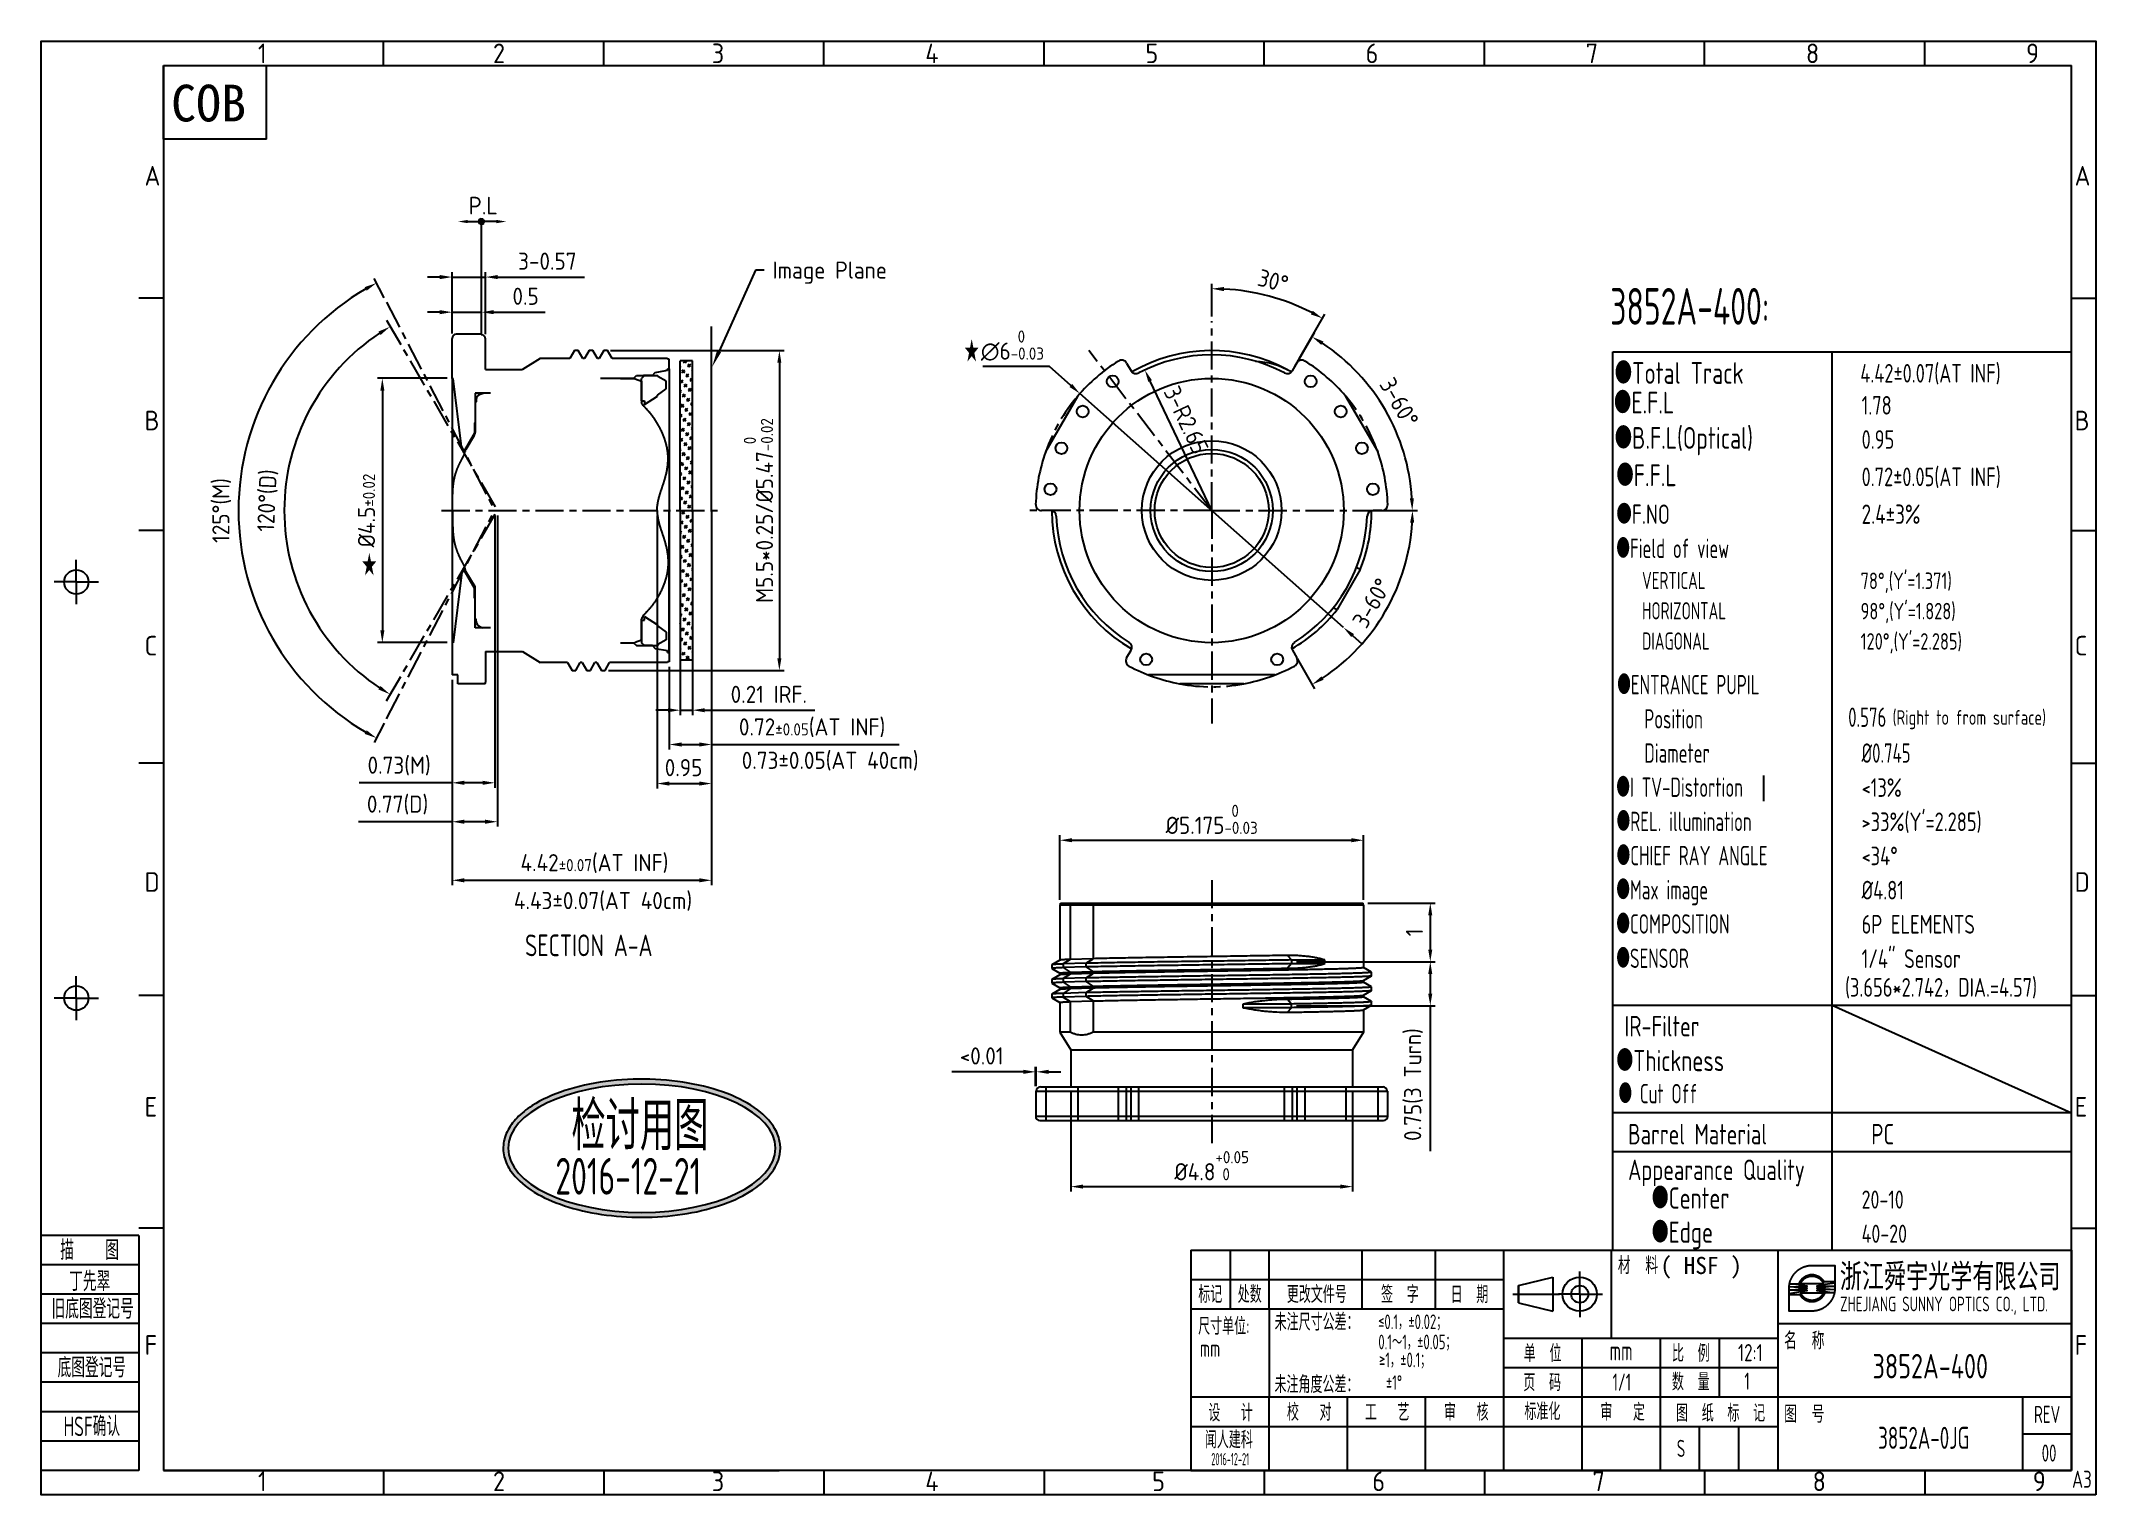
# Model space of a CAD drawing. Header units: millimetres. Extents: x 188.9 to 223.9, y 15 to 39.8.
import ezdxf
from ezdxf.enums import TextEntityAlignment as Align

# ---------------------------------------------------------------- set-up
doc = ezdxf.new("R2010")
doc.units = ezdxf.units.MM
doc.header["$LTSCALE"] = 0.04
doc.linetypes.add('AM_ISO08W050', pattern=[18, 12, -1.5, 3, -1.5])
doc.linetypes.add('Amconstr', pattern=[9999, 9999, 0])
for name, color, linetype in [('02___PRT_ALL_AXES', 7, 'Continuous'), ('5', 3, 'Continuous'), ('8', 1, 'Continuous'), ('RAHM2', 1, 'Continuous'), ('RAHM3', 2, 'Continuous'), ('RAHM5', 7, 'Continuous')]:
    doc.layers.add(name, color=color, linetype=linetype)
for name, color, linetype, lineweight in [('AM_0', 7, 'Continuous', 50), ('AM_5', 3, 'Continuous', 25), ('AM_BOR', 7, 'Continuous', 50), ('AM_CL', 1, 'Amconstr', 25), ('文字序号-AM_5', 3, 'Continuous', 25), ('文字序号-AM_7', 4, 'AM_ISO08W050', 25)]:
    doc.layers.add(name, color=color, linetype=linetype, lineweight=lineweight)
doc.styles.add('hb', font='simhei.ttf')
doc.styles.add('HZ', font='geniso', dxfattribs={"width": 0.7, "bigfont": 'hztxt'})
doc.styles.get("Standard").update_dxf_attribs({"font": 'ISOCP.SHX', "bigfont": 'hztxt.shx'})
doc.dimstyles.new('AM_GB$0', dxfattribs={"dimtxt": 3.5, "dimasz": 2.5, "dimexe": 1, "dimexo": 1, "dimgap": 1.5, "dimtad": 1, "dimdsep": 46, "dimtxsty": 'Standard', "dimcen": 0, "dimclrd": 256, "dimclre": 256, "dimclrt": 2, "dimadec": 0, "dimazin": 2, "dimtp": 0.1, "dimtm": 0.1, "dimtfac": 0.71, "dimtdec": 3, "dimtmove": 0, "dimatfit": 3, "dimfxl": 0, "dimlwd": -1, "dimlwe": -1, "dimarcsym": 0})
doc.dimstyles.new('AM_GB$2', dxfattribs={"dimtxt": 3.5, "dimasz": 2.5, "dimexe": 1, "dimexo": 1, "dimgap": 1.5, "dimtad": 1, "dimdsep": 46, "dimtxsty": 'Standard', "dimcen": 0, "dimclrd": 256, "dimclre": 256, "dimclrt": 2, "dimadec": 0, "dimazin": 2, "dimtp": 0.1, "dimtm": 0.1, "dimtfac": 0.71, "dimtdec": 3, "dimtmove": 0, "dimatfit": 3, "dimfxl": 0, "dimlwd": -1, "dimlwe": -1, "dimarcsym": 0})
doc.dimstyles.new('AM_GB$3', dxfattribs={"dimscale": 0, "dimtxt": 3.5, "dimasz": 2.5, "dimexe": 1, "dimexo": 1, "dimgap": 1.5, "dimtad": 1, "dimtoh": 1, "dimdsep": 46, "dimtxsty": 'Standard', "dimcen": 0, "dimclrd": 3, "dimclre": 3, "dimclrt": 2, "dimadec": 0, "dimazin": 2, "dimtp": 0.1, "dimtm": 0.1, "dimtfac": 0.71, "dimtofl": 0, "dimtmove": 0, "dimatfit": 0, "dimfxl": 0, "dimlwd": -1, "dimlwe": -1, "dimarcsym": 0})
doc.dimstyles.new('AM_GB$4', dxfattribs={"dimscale": 0, "dimtxt": 3.5, "dimasz": 2.5, "dimexe": 1, "dimexo": 1, "dimgap": 1.5, "dimtad": 1, "dimtoh": 1, "dimdsep": 46, "dimtxsty": 'Standard', "dimcen": 0, "dimclrd": 3, "dimclre": 3, "dimclrt": 2, "dimadec": 0, "dimazin": 2, "dimtp": 0.1, "dimtm": 0.1, "dimtfac": 0.71, "dimtofl": 0, "dimtmove": 0, "dimatfit": 0, "dimfxl": 0, "dimlwd": -1, "dimlwe": -1, "dimarcsym": 0})

msp = doc.modelspace()

# ---------------------------------------------------------------- texts
at = {"width": 0.8}
for s, height, p in [('IR-Filter', 0.34912, (215.9123, 22.8112)), ('Barrel Material', 0.349125, (215.9723, 20.9726)), ('Appearance Quality', 0.349125, (215.9723, 20.3666))]:
    msp.add_text(s, height=height, dxfattribs=at).set_placement(p)
at = {"style": 'HZ', "width": 0.7}
for s, height, p in [('检讨用图', 0.83333, (197.9729, 20.8697)), ('2016-12-21', 0.625, (197.7, 20.1183))]:
    msp.add_text(s, height=height, dxfattribs=at).set_placement(p)
at = {"insert": (215.6678, 35.5526), "char_height": 0.625, "width": 41.990259, "attachment_point": 1, "style": 'HZ'}
msp.add_mtext('3852A-400:', dxfattribs=at)
at = {"layer": '8', "style": 'HZ', "width": 0.7}
for p in [(204.6657, 34.2939), (194.405, 30.6534)]:
    msp.add_text('★', height=0.36, dxfattribs=at).set_placement(p)
at = {"layer": '8'}
for s, height, width, p in [('●Total Track', 0.369862, 0.8, (215.7446, 33.9207)), ('4.42±0.07(AT INF)', 0.317025, 0.8, (219.9277, 33.9426)), ('●E.F.L', 0.36986, 0.8, (215.7318, 33.4167)), ('1.78', 0.31702, 0.8, (219.9496, 33.397)), ('●B.F.L(Optical)', 0.369862, 0.8, (215.7446, 32.8152)), ('0.95', 0.31702, 0.8, (219.9496, 32.8152)), ('●F.F.L', 0.36986, 0.8, (215.7729, 32.1791)), ('0.72%%P0.05(AT INF)', 0.317025, 0.8, (219.9496, 32.1791)), ('●F.NO', 0.32959, 0.8, (215.7729, 31.5369)), ('2.4%%P3%%%', 0.32959, 0.8, (219.9496, 31.5369)), ('●Field of view', 0.32959, 0.7, (215.7729, 30.955)), ('VERTICAL', 0.29214, 0.7, (216.2097, 30.4274)), ("78%%D,(Y'=1.371)", 0.280999, 0.8, (219.9332, 30.4274)), ('HORIZONTAL', 0.29214, 0.7, (216.2097, 29.9116)), ("98%%D,(Y'=1.828)", 0.280999, 0.8, (219.9332, 29.9116)), ('DIAGONAL', 0.29214, 0.7, (216.2097, 29.3959)), ("120%%D,(Y'=2.285)", 0.280999, 0.8, (219.9332, 29.3959)), ('●ENTRANCE PUPIL', 0.32959, 0.7, (215.7883, 28.6345)), ('Position', 0.32959, 0.7, (216.2478, 28.0526)), ('0.576', 0.32959, 0.7, (219.7215, 28.0808)), ('(Right to from surface)', 0.249375, 0.8, (220.4769, 28.1172)), ('Diameter', 0.32959, 0.7, (216.2478, 27.4707)), ('%%C0.745', 0.32959, 0.7, (219.9496, 27.4707)), ('●I TV-Distortion ', 0.32959, 0.7, (215.7729, 26.8888)), ('<13%%%', 0.31702, 0.8, (219.9496, 26.8888)), ('●REL. illumination', 0.32959, 0.7, (215.7777, 26.307)), (">33%%%(Y'=2.285)", 0.317025, 0.8, (219.9496, 26.307)), ('●CHIEF RAY ANGLE', 0.32959, 0.7, (215.7777, 25.7251)), ('<34%%D', 0.31702, 0.8, (219.9496, 25.7251)), ('●Max image', 0.32959, 0.7, (215.7729, 25.1432)), ('%%C4.81', 0.31702, 0.8, (219.9496, 25.1432)), ('●COMPOSITION', 0.32959, 0.7, (215.7729, 24.5613)), ('6P ELEMENTS', 0.317025, 0.8, (219.9496, 24.5613)), ('●SENSOR', 0.32959, 0.7, (215.7729, 23.9764)), ('1/4" Sensor', 0.317025, 0.8, (219.9496, 23.9764)), ('(3.656*2.742，DIA.=4.57)', 0.317025, 0.8, (219.6673, 23.488)), ('●Thickness', 0.36049, 0.8, (215.7729, 22.2195)), ('● Cut Off', 0.32959, 0.7, (215.8096, 21.6724)), ('PC', 0.34912, 0.8, (220.1158, 20.9726)), ('●Center', 0.36049, 0.8, (216.3752, 19.8792)), ('20-10', 0.30899, 0.8, (219.9496, 19.8792)), ('●Edge', 0.36049, 0.8, (216.3752, 19.2973)), ('40-20', 0.30899, 0.8, (219.9496, 19.2973))]:
    msp.add_text(s, height=height, dxfattribs=dict(at, width=width)).set_placement(p)
at = {"layer": 'AM_5', "color": 2, "width": 0.8}
msp.add_text('SECTION A-A', height=0.369862, dxfattribs=at).set_placement((197.1833, 24.1767))
at = {"layer": 'AM_CL', "insert": (196.4716, 36.9556), "char_height": 0.3, "attachment_point": 5}
msp.add_mtext('P.L', dxfattribs=at)
at = {"layer": '文字序号-AM_5', "color": 2, "insert": (199.8835, 27.387), "char_height": 0.29167, "attachment_point": 5}
msp.add_mtext('0.95', dxfattribs=at)

# ---------------------------------------------------------------- blocks, each defined once
blk = doc.blocks.new('2013-A3-COB')
for p, q in [((70, 292), (70, 297)), ((115, 292), (115, 297)), ((160, 292), (160, 297)), ((205, 292), (205, 297)), ((205, 292), (205, 297)), ((250, 292), (250, 297)), ((250, 292), (250, 297)), ((295, 292), (295, 297)), ((295, 292), (295, 297)), ((340, 292), (340, 297)), ((340, 292), (340, 297)), ((385, 292), (385, 297)), ((385, 292), (385, 297)), ((25, 292), (415, 292)), ((25, 292), (25, 5)), ((25, 292), (70, 292)), ((25, 277), (25, 292)), ((46.05, 277), (46.05, 292)), ((415, 5), (415, 292)), ((46.05, 277), (25, 277)), ((25, 244.5), (20, 244.5)), ((415, 244.5), (420, 244.5)), ((25, 197), (20, 197)), ((415, 197), (420, 197)), ((25, 149.5), (20, 149.5)), ((415, 149.5), (420, 149.5)), ((25, 102), (20, 102)), ((415, 102), (420, 102)), ((25, 54.5), (20, 54.5)), ((415, 54.5), (420, 54.5)), ((415, 5), (25, 5)), ((70, 5), (70, 0)), ((115, 5), (115, 0)), ((160, 5), (160, 0)), ((160, 5), (160, 0)), ((205, 5), (205, 0)), ((205, 5), (205, 0)), ((250, 5), (250, 0)), ((250, 5), (250, 0)), ((295, 5), (295, 0)), ((295, 5), (295, 0)), ((340, 5), (340, 0)), ((340, 5), (340, 0)), ((385, 5), (385, 0)), ((385, 5), (385, 0))]:
    blk.add_line(p, q)
at = {"layer": '5'}
for p, q in [((7.2, 186.5), (7.2, 191)), ((7.2, 186.5), (2.7, 186.5)), ((7.2, 186.5), (11.7, 186.5)), ((7.2, 186.5), (7.2, 182)), ((7.2, 101.5), (7.2, 106)), ((7.2, 101.5), (2.7, 101.5)), ((7.2, 101.5), (7.2, 97)), ((7.2, 101.5), (11.7, 101.5))]:
    blk.add_line(p, q, dxfattribs=at)
blk.add_lwpolyline([(420, 0), (0, 0), (0, 297), (420, 297)], close=True, dxfattribs=at)
for centre in [(7.2, 186.5), (7.2, 101.5)]:
    blk.add_circle(centre, 2.5, dxfattribs=at)
at = {"layer": 'RAHM2'}
for p, q in [((20, 47), (0, 47)), ((20, 35), (0, 35)), ((20, 23), (0, 23)), ((20, 17), (0, 17)), ((20, 11), (0, 11))]:
    blk.add_line(p, q, dxfattribs=at)
at = {"layer": 'RAHM3'}
for p, q in [((20, 53), (0, 53)), ((20, 53), (20, 5)), ((20, 41), (0, 41)), ((20, 29), (0, 29)), ((20, 5), (0, 5))]:
    blk.add_line(p, q, dxfattribs=at)
at = {"insert": (21.48, 288.09), "char_height": 7.5, "width": 78.3284, "attachment_point": 1, "style": 'hb'}
blk.add_mtext(' COB', dxfattribs=at)
at = {"layer": 'AM_BOR', "color": 1, "lineweight": 25}
for s, p in [('1', (44.31, 292.5)), ('2', (92.37, 292.5)), ('3', (137.1, 292.5)), ('4', (180.73, 292.5)), ('5', (225.73, 292.5)), ('6', (270.73, 292.5)), ('7', (315.73, 292.5)), ('8', (360.73, 292.5)), ('9', (405.73, 292.5)), ('A', (21.15, 267.49)), ('A', (415.65, 267.49)), ('B', (21.15, 217.49)), ('B', (415.65, 217.49)), ('C', (21.15, 171.49)), ('C', (415.65, 171.49)), ('D', (21.15, 123.21)), ('D', (415.65, 123.21)), ('E', (21.15, 77.28)), ('E', (415.65, 77.28)), ('F', (21.15, 28.62)), ('F', (415.65, 28.62)), ('1', (44.31, 0.77)), ('2', (92.37, 0.77)), ('3', (137.1, 0.77)), ('4', (180.73, 0.77)), ('5', (227.1, 0.77)), ('6', (272.1, 0.77)), ('7', (317.1, 0.77)), ('8', (362.1, 0.77)), ('9', (407.1, 0.77))]:
    blk.add_text(s, height=4, dxfattribs=at).set_placement(p)
at = {"layer": 'RAHM2', "style": 'HZ', "width": 0.7}
for s, p in [('描    图', (9.92, 48)), ('旧底图登记号', (10.54, 36)), ('底图登记号', (10.37, 24)), ('HSF确认', (10.37, 12))]:
    blk.add_text(s, height=4, dxfattribs=at).set_placement(p, align=Align.CENTER)
at = {"layer": 'RAHM2', "width": 0.8}
blk.add_text('A3', height=3.5, dxfattribs=at).set_placement((417.14, 1.45), align=Align.CENTER)
at = {"layer": 'RAHM2', "style": 'HZ', "width": 0.7}
blk.add_attdef('MT', text='', height=4, dxfattribs=at).set_placement((9.94, 43.82), align=Align.MIDDLE)
blk = doc.blocks.new('2013-PT')
for p, q in [((-180, 45), (0, 45)), ((-180, 45), (-180, 0)), ((-171.89, 33), (-171.89, 45)), ((-164, 33), (-164, 45)), ((-145, 33), (-145, 45)), ((-130, 33), (-130, 45)), ((-116, 0), (-116, 45)), ((-94, 27), (-94, 45)), ((-60, 45), (-60, 0)), ((0, 45), (0, 0)), ((-164, 33), (-164, 15)), ((-60, 30), (0, 30)), ((-116, 27), (-60, 27)), ((-100, 0), (-100, 27)), ((-84, 0), (-84, 27)), ((-72, 27), (-72, 15)), ((-116, 21), (-60, 21)), ((-180, 15), (-60, 15)), ((-164, 0), (-164, 15)), ((-148, 0), (-148, 15)), ((-132, 0), (-132, 15)), ((-60, 15), (0, 15)), ((-10, 15), (-10, 0)), ((-180, 9), (-90, 9)), ((-90, 9), (-60, 9)), ((-76, 0), (-76, 9)), ((-68, 0), (-68, 9)), ((-180, 0), (0, 0))]:
    blk.add_line(p, q)
at = {"layer": '5'}
for p, q in [((-100.5, 36), (-100.5, 40.67)), ((-114.17, 36), (-104.67, 36)), ((-100.5, 36), (-104.83, 36)), ((-100.5, 36), (-95.83, 36)), ((-100.5, 36), (-100.5, 31.33))]:
    blk.add_line(p, q, dxfattribs=at)
at = {"layer": 'RAHM2'}
for p, q in [((-180, 39), (-116, 39)), ((-180, 33), (-116, 33)), ((-10, 7.5), (0, 7.5))]:
    blk.add_line(p, q, dxfattribs=at)
for points in [[(-53.03, 41.89), (-48.36, 41.89), (-48.36, 37.22), (-48.36, 37.22), (-48.36, 37.13), (-48.36, 37.05), (-48.36, 36.97), (-48.37, 36.89), (-48.38, 36.81), (-48.38, 36.72), (-48.39, 36.64), (-48.4, 36.56), (-48.41, 36.48), (-48.43, 36.4), (-48.44, 36.33), (-48.46, 36.25), (-48.48, 36.17), (-48.49, 36.09), (-48.51, 36.01), (-48.53, 35.94), (-48.56, 35.86), (-48.58, 35.79), (-48.61, 35.71), (-48.63, 35.64), (-48.66, 35.56), (-48.69, 35.49), (-48.72, 35.42), (-48.75, 35.35), (-48.78, 35.27), (-48.81, 35.2), (-48.85, 35.13), (-48.88, 35.06), (-48.92, 35), (-48.96, 34.93), (-49, 34.86), (-49.04, 34.79), (-49.08, 34.73), (-49.12, 34.66), (-49.16, 34.6), (-49.21, 34.53), (-49.25, 34.47), (-49.3, 34.41), (-49.34, 34.35), (-49.39, 34.29), (-49.44, 34.23), (-49.49, 34.17), (-49.54, 34.11), (-49.6, 34.05), (-49.65, 34), (-49.7, 33.94), (-49.76, 33.89), (-49.81, 33.83), (-49.87, 33.78), (-49.93, 33.73), (-49.98, 33.68), (-50.04, 33.63), (-50.1, 33.58), (-50.16, 33.53), (-50.22, 33.48), (-50.29, 33.44), (-50.35, 33.39), (-50.41, 33.35), (-50.48, 33.3), (-50.54, 33.26), (-50.61, 33.22), (-50.68, 33.18), (-50.74, 33.14), (-50.81, 33.1), (-50.88, 33.07), (-50.95, 33.03), (-51.02, 33), (-51.09, 32.97), (-51.16, 32.93), (-51.23, 32.9), (-51.31, 32.87), (-51.38, 32.84), (-51.45, 32.82), (-51.53, 32.79), (-51.6, 32.77), (-51.68, 32.74), (-51.75, 32.72), (-51.83, 32.7), (-51.91, 32.68), (-51.98, 32.66), (-52.06, 32.64), (-52.14, 32.63), (-52.22, 32.61), (-52.3, 32.6), (-52.38, 32.59), (-52.46, 32.58), (-52.54, 32.57), (-52.62, 32.56), (-52.7, 32.55), (-52.78, 32.55), (-52.87, 32.54), (-52.95, 32.54), (-53.03, 32.54), (-53.03, 32.54), (-53.03, 32.54), (-53.03, 32.54), (-53.03, 32.54), (-57.71, 32.54), (-57.71, 37.22), (-57.71, 37.22), (-57.71, 37.22), (-57.71, 37.22), (-57.71, 37.3), (-57.7, 37.38), (-57.7, 37.46), (-57.7, 37.55), (-57.69, 37.63), (-57.68, 37.71), (-57.67, 37.79), (-57.66, 37.87), (-57.65, 37.95), (-57.64, 38.03), (-57.62, 38.11), (-57.61, 38.19), (-57.59, 38.26), (-57.57, 38.34), (-57.55, 38.42), (-57.53, 38.5), (-57.51, 38.57), (-57.48, 38.65), (-57.46, 38.72), (-57.43, 38.8), (-57.4, 38.87), (-57.38, 38.94), (-57.35, 39.01), (-57.32, 39.09), (-57.28, 39.16), (-57.25, 39.23), (-57.22, 39.3), (-57.18, 39.37), (-57.14, 39.44), (-57.11, 39.51), (-57.07, 39.57), (-57.03, 39.64), (-56.99, 39.71), (-56.94, 39.77), (-56.9, 39.84), (-56.86, 39.9), (-56.81, 39.96), (-56.77, 40.02), (-56.72, 40.09), (-56.67, 40.15), (-56.62, 40.21), (-56.57, 40.27), (-56.52, 40.32), (-56.47, 40.38), (-56.42, 40.44), (-56.36, 40.49), (-56.31, 40.55), (-56.25, 40.6), (-56.2, 40.65), (-56.14, 40.71), (-56.08, 40.76), (-56.02, 40.81), (-55.96, 40.86), (-55.9, 40.9), (-55.84, 40.95), (-55.78, 41), (-55.71, 41.04), (-55.65, 41.09), (-55.59, 41.13), (-55.52, 41.17), (-55.46, 41.21), (-55.39, 41.25), (-55.32, 41.29), (-55.25, 41.33), (-55.18, 41.36), (-55.12, 41.4), (-55.05, 41.43), (-54.97, 41.47), (-54.9, 41.5), (-54.83, 41.53), (-54.76, 41.56), (-54.69, 41.59), (-54.61, 41.62), (-54.54, 41.64), (-54.46, 41.67), (-54.39, 41.69), (-54.31, 41.71), (-54.23, 41.73), (-54.16, 41.75), (-54.08, 41.77), (-54, 41.79), (-53.92, 41.81), (-53.84, 41.82), (-53.77, 41.83), (-53.69, 41.85), (-53.6, 41.86), (-53.52, 41.87), (-53.44, 41.87), (-53.36, 41.88), (-53.28, 41.89), (-53.2, 41.89), (-53.11, 41.89), (-53.03, 41.89), (-53.03, 41.89), (-53.03, 41.89)], [(-50.32, 36.55), (-48.45, 36.31), (-50.39, 36.31), (-50.42, 36.23), (-50.45, 36.15), (-50.49, 36.07), (-50.52, 36), (-50.56, 35.92), (-50.6, 35.85), (-50.64, 35.78), (-50.69, 35.71), (-50.73, 35.64), (-50.78, 35.57), (-50.83, 35.5), (-50.88, 35.44), (-50.94, 35.38), (-50.99, 35.31), (-51.05, 35.25), (-51.11, 35.2), (-51.17, 35.14), (-51.23, 35.08), (-51.3, 35.03), (-51.36, 34.98), (-51.43, 34.93), (-51.5, 34.89), (-51.57, 34.84), (-51.64, 34.8), (-51.71, 34.76), (-51.79, 34.72), (-51.86, 34.68), (-51.94, 34.65), (-52.02, 34.62), (-52.1, 34.59), (-52.18, 34.56), (-52.26, 34.53), (-52.34, 34.51), (-52.43, 34.49), (-52.51, 34.47), (-52.59, 34.46), (-52.68, 34.45), (-52.77, 34.44), (-52.85, 34.43), (-52.94, 34.43), (-53.03, 34.43), (-53.03, 34.43), (-53.12, 34.43), (-53.21, 34.43), (-53.3, 34.44), (-53.38, 34.45), (-53.47, 34.46), (-53.56, 34.47), (-53.64, 34.49), (-53.72, 34.51), (-53.81, 34.53), (-53.89, 34.56), (-53.97, 34.59), (-54.05, 34.62), (-54.13, 34.65), (-54.2, 34.68), (-54.28, 34.72), (-54.35, 34.76), (-54.43, 34.8), (-54.5, 34.84), (-54.57, 34.89), (-54.64, 34.94), (-54.71, 34.99), (-54.77, 35.04), (-54.84, 35.09), (-54.9, 35.14), (-54.96, 35.2), (-55.02, 35.26), (-55.08, 35.32), (-55.13, 35.38), (-55.19, 35.45), (-55.24, 35.51), (-55.29, 35.58), (-55.34, 35.65), (-55.38, 35.72), (-55.43, 35.79), (-55.47, 35.86), (-57.71, 35.86), (-57.71, 36.16), (-55.73, 36.48), (-55.43, 36.53), (-54.01, 36.76), (-55.48, 36.78), (-55.79, 36.79), (-57.71, 36.81), (-55.82, 37.02), (-55.52, 37.05), (-54.01, 37.22), (-55.52, 37.32), (-55.82, 37.34), (-57.7, 37.47), (-55.8, 37.57), (-55.49, 37.59), (-54.01, 37.67), (-55.44, 37.85), (-55.74, 37.89), (-57.62, 38.12), (-55.67, 38.12), (-55.64, 38.2), (-55.61, 38.28), (-55.58, 38.36), (-55.54, 38.43), (-55.5, 38.51), (-55.46, 38.58), (-55.42, 38.65), (-55.38, 38.73), (-55.33, 38.79), (-55.28, 38.86), (-55.23, 38.93), (-55.18, 38.99), (-55.13, 39.06), (-55.07, 39.12), (-55.01, 39.18), (-54.95, 39.24), (-54.89, 39.29), (-54.83, 39.35), (-54.77, 39.4), (-54.7, 39.45), (-54.63, 39.5), (-54.56, 39.55), (-54.49, 39.59), (-54.42, 39.63), (-54.35, 39.68), (-54.28, 39.71), (-54.2, 39.75), (-54.12, 39.78), (-54.05, 39.82), (-53.97, 39.85), (-53.89, 39.87), (-53.8, 39.9), (-53.72, 39.92), (-53.64, 39.94), (-53.55, 39.96), (-53.47, 39.97), (-53.38, 39.99), (-53.3, 40), (-53.21, 40), (-53.12, 40.01), (-53.03, 40.01), (-53.03, 40.01), (-52.94, 40.01), (-52.85, 40), (-52.77, 40), (-52.68, 39.99), (-52.59, 39.97), (-52.51, 39.96), (-52.42, 39.94), (-52.34, 39.92), (-52.26, 39.9), (-52.17, 39.87), (-52.09, 39.85), (-52.02, 39.81), (-51.94, 39.78), (-51.86, 39.75), (-51.78, 39.71), (-51.71, 39.67), (-51.64, 39.63), (-51.56, 39.59), (-51.49, 39.54), (-51.42, 39.5), (-51.36, 39.45), (-51.29, 39.4), (-51.23, 39.34), (-51.16, 39.29), (-51.1, 39.23), (-51.04, 39.17), (-50.99, 39.11), (-50.93, 39.05), (-50.88, 38.99), (-50.82, 38.92), (-50.77, 38.85), (-50.73, 38.79), (-50.68, 38.72), (-50.64, 38.65), (-50.59, 38.57), (-48.36, 38.57), (-48.36, 38.27), (-50.34, 37.95), (-50.64, 37.9), (-52.05, 37.67), (-50.58, 37.65), (-50.27, 37.64), (-48.36, 37.62), (-50.25, 37.41), (-50.55, 37.38), (-52.05, 37.22), (-50.54, 37.11), (-50.24, 37.09), (-48.36, 36.96), (-50.26, 36.86), (-50.57, 36.84), (-52.05, 36.76), (-50.62, 36.58), (-50.32, 36.55)], [(-50.71, 38.12), (-55.35, 38.12), (-55.32, 38.2), (-55.28, 38.28), (-55.25, 38.36), (-55.21, 38.43), (-55.16, 38.5), (-55.12, 38.57), (-55.07, 38.64), (-55.02, 38.71), (-54.97, 38.78), (-54.92, 38.84), (-54.86, 38.9), (-54.8, 38.96), (-54.74, 39.02), (-54.68, 39.08), (-54.62, 39.13), (-54.55, 39.19), (-54.48, 39.24), (-54.41, 39.29), (-54.34, 39.33), (-54.27, 39.37), (-54.2, 39.42), (-54.12, 39.45), (-54.05, 39.49), (-53.97, 39.52), (-53.89, 39.55), (-53.81, 39.58), (-53.72, 39.61), (-53.64, 39.63), (-53.56, 39.65), (-53.47, 39.67), (-53.39, 39.68), (-53.3, 39.69), (-53.21, 39.7), (-53.12, 39.7), (-53.03, 39.71), (-52.94, 39.7), (-52.85, 39.7), (-52.77, 39.69), (-52.68, 39.68), (-52.59, 39.67), (-52.51, 39.65), (-52.42, 39.63), (-52.34, 39.61), (-52.26, 39.58), (-52.18, 39.55), (-52.1, 39.52), (-52.02, 39.49), (-51.94, 39.45), (-51.87, 39.42), (-51.79, 39.37), (-51.72, 39.33), (-51.65, 39.29), (-51.58, 39.24), (-51.51, 39.19), (-51.45, 39.13), (-51.38, 39.08), (-51.32, 39.02), (-51.26, 38.96), (-51.2, 38.9), (-51.15, 38.84), (-51.09, 38.78), (-51.04, 38.71), (-50.99, 38.64), (-50.95, 38.57), (-50.9, 38.5), (-50.86, 38.43), (-50.82, 38.36), (-50.78, 38.28), (-50.75, 38.2), (-50.71, 38.12)], [(-55.35, 36.31), (-50.71, 36.31), (-50.75, 36.23), (-50.78, 36.15), (-50.82, 36.08), (-50.86, 36), (-50.9, 35.93), (-50.95, 35.86), (-50.99, 35.79), (-51.04, 35.72), (-51.09, 35.66), (-51.15, 35.59), (-51.2, 35.53), (-51.26, 35.47), (-51.32, 35.41), (-51.38, 35.35), (-51.45, 35.3), (-51.51, 35.25), (-51.58, 35.2), (-51.65, 35.15), (-51.72, 35.1), (-51.79, 35.06), (-51.87, 35.02), (-51.94, 34.98), (-52.02, 34.94), (-52.1, 34.91), (-52.18, 34.88), (-52.26, 34.85), (-52.34, 34.83), (-52.42, 34.8), (-52.51, 34.78), (-52.59, 34.77), (-52.68, 34.75), (-52.77, 34.74), (-52.85, 34.73), (-52.94, 34.73), (-53.03, 34.73), (-53.12, 34.73), (-53.21, 34.73), (-53.3, 34.74), (-53.39, 34.75), (-53.47, 34.77), (-53.56, 34.78), (-53.64, 34.8), (-53.72, 34.83), (-53.81, 34.85), (-53.89, 34.88), (-53.97, 34.91), (-54.05, 34.94), (-54.12, 34.98), (-54.2, 35.02), (-54.27, 35.06), (-54.34, 35.1), (-54.41, 35.15), (-54.48, 35.2), (-54.55, 35.25), (-54.62, 35.3), (-54.68, 35.35), (-54.74, 35.41), (-54.8, 35.47), (-54.86, 35.53), (-54.92, 35.59), (-54.97, 35.66), (-55.02, 35.72), (-55.07, 35.79), (-55.12, 35.86), (-55.16, 35.93), (-55.21, 36), (-55.25, 36.08), (-55.28, 36.15), (-55.32, 36.23), (-55.35, 36.31)]]:
    blk.add_lwpolyline(points, dxfattribs=at)
at = {"layer": 'RAHM5'}
for p, q in [((-113, 37.75), (-106, 39.5)), ((-106, 39.5), (-106, 32.5)), ((-113, 37.75), (-113, 34.25)), ((-113, 34.25), (-113, 37.75)), ((-113, 34.25), (-106, 32.5))]:
    blk.add_line(p, q, dxfattribs=at)
for radius in [3.5, 1.75]:
    blk.add_circle((-100.5, 36), radius, dxfattribs=at)
at = {"layer": '5', "color": 3, "style": 'HZ'}
for s, height, width, p in [('材  料', 3.5, 0.75, (-92.72, 40.12)), ('浙江舜宇光学有限公司', 5.5, 0.82, (-47.33, 36.75)), ('名  称', 3.5, 0.75, (-58.73, 24.74)), ('图  号', 3.5, 0.75, (-58.73, 9.74)), ('REV', 3.5, 0.7, (-7.66, 9.7))]:
    blk.add_text(s, height=height, dxfattribs=dict(at, width=width)).set_placement(p)
at = {"layer": '5', "color": 3, "style": 'hb'}
blk.add_text('( HSF )', height=3.5, dxfattribs=at).set_placement((-84.02, 40.12))
at = {"layer": '5', "color": 3, "width": 0.72}
blk.add_text('ZHEJIANG SUNNY OPTICS CO., LTD.', height=3, dxfattribs=at).set_placement((-47.29, 32.5))
at = {"layer": '5', "color": 3, "style": 'HZ'}
for tag, height, width, p in [('CL', 4.5, 0.7, (-76.5, 33.2)), ('MC', 5, 0.8, (-28.85, 21.29)), ('DH', 4.5, 0.7, (-30.19, 6.66)), ('00', 3.5, 0.7, (-4.57, 3.55))]:
    blk.add_attdef(tag, text='', height=height, dxfattribs=dict(at, width=width)).set_placement(p, align=Align.MIDDLE)
at = {"layer": 'AM_BOR', "color": 2, "lineweight": 35, "style": 'HZ', "width": 0.8}
blk.add_attdef('GEN-TITLE-SCA{5.42}', (-68.16, 22.31), '', height=3.5, dxfattribs=at)
at = {"layer": 'RAHM2', "style": 'HZ', "width": 0.7}
for s, p in [('标记', (-178.47, 34.21)), ('处数', (-170.41, 34.21)), (' 更改文件号', (-161.77, 34.21)), ('签  字', (-141.12, 34.21)), ('日  期', (-126.9, 34.17)), ('单  位', (-111.94, 22.16)), ('比  例', (-81.65, 22.17)), ('页  码', (-112.03, 16.18)), ('数  量', (-81.66, 16.33)), ('设   计', (-176.42, 10.02)), ('校   对', (-160.34, 10.14)), ('工   艺', (-144.42, 10.14)), ('审   核', (-128.24, 10.14)), ('标准化', (-111.81, 10.27)), ('审   定', (-96.29, 10.14)), ('图  纸  标  记', (-80.82, 9.96))]:
    blk.add_text(s, height=3.5, dxfattribs=at).set_placement(p)
for s, height, p in [('尺寸单位:', 3.5, (-173.24, 27.71)), ('未注尺寸公差：', 3.5, (-154.29, 28.56)), ('≤0.1，%%P0.02；', 3, (-134.72, 28.86)), ('mm', 3.5, (-176.05, 23.19)), ('0.1～1，%%P0.05；', 3, (-133.76, 24.74)), ('≥1，%%P0.1；', 3, (-136.27, 21.08)), ('未注角度公差：', 3.5, (-154.31, 15.81)), ('%%P1°', 3, (-138.46, 16.45))]:
    blk.add_text(s, height=height, dxfattribs=at).set_placement(p, align=Align.CENTER)
at = {"layer": 'RAHM2', "width": 0.7}
blk.add_text('mm', height=4, dxfattribs=at).set_placement((-94.42, 22.47))
at = {"layer": 'RAHM2', "style": 'HZ', "width": 0.7}
for tag, height, p in [('Z1', 3.5, (-175.8, 42.04)), ('Z2', 3.5, (-167.99, 42.04)), ('Z3', 3, (-154.84, 42.04)), ('Z4', 3.5, (-137.35, 42.04)), ('Z5', 3, (-122.75, 41.95)), ('ZL', 3.5, (-91.89, 18.04)), ('SL', 3.5, (-66.29, 18.23)), ('SJ', 3.5, (-172.23, 6.44)), ('S', 3.5, (-80.2, 4.51))]:
    blk.add_attdef(tag, text='', height=height, dxfattribs=at).set_placement(p, align=Align.MIDDLE)
at = {"layer": 'RAHM2'}
blk.add_attdef('GEN-TITLE-PLOT{2.94}', text='', height=2.5, dxfattribs=at).set_placement((-171.95, 2.3), align=Align.MIDDLE)
blk = doc.blocks.new('*D10')
at = {"layer": 'DEFPOINTS', "color": 0}
for p in [(198.556, 34.487), (198.525, 29.042), (201.516, 29.042)]:
    blk.add_point(p, dxfattribs=at)
at = {"layer": '文字序号-AM_5'}
for p, q in [((198.639, 34.487), (201.599, 34.487)), ((201.516, 34.279), (201.516, 29.25)), ((198.608, 29.042), (201.599, 29.042))]:
    blk.add_line(p, q, dxfattribs=at)
for points in [[(201.481, 34.279), (201.55, 34.279), (201.516, 34.487)], [(201.481, 29.25), (201.55, 29.25), (201.516, 29.042)]]:
    blk.add_solid(points, dxfattribs=at)
at = {"layer": '文字序号-AM_5', "color": 2, "insert": (201.159, 31.765), "char_height": 0.29167, "attachment_point": 5, "rotation": 90}
blk.add_mtext('M5.5*0.25/%%c5.47{}{\\H0.71x;\\C3;\\S 0^ -0.02;}', dxfattribs=at)
blk = doc.blocks.new('*D11')
at = {"layer": 'DEFPOINTS', "color": 0}
for p in [(199.641, 29.187), (200.361, 29.307), (200.361, 27.781)]:
    blk.add_point(p, dxfattribs=at)
at = {"layer": '文字序号-AM_5'}
for p, q in [((199.641, 29.104), (199.641, 27.698)), ((200.361, 29.224), (200.361, 27.698)), ((199.849, 27.781), (200.152, 27.781)), ((200.361, 27.781), (203.557, 27.781))]:
    blk.add_line(p, q, dxfattribs=at)
for points in [[(199.849, 27.816), (199.849, 27.746), (199.641, 27.781)], [(200.152, 27.816), (200.152, 27.746), (200.361, 27.781)]]:
    blk.add_solid(points, dxfattribs=at)
at = {"layer": '文字序号-AM_5', "color": 2, "insert": (202.073, 28.066), "char_height": 0.29167, "attachment_point": 5}
blk.add_mtext('0.72{\\H0.207083;±0.05}(AT INF)', dxfattribs=at)
blk = doc.blocks.new('*D12')
at = {"layer": 'DEFPOINTS', "color": 0}
for p in [(199.825, 29.589), (200.035, 29.484), (200.035, 28.365)]:
    blk.add_point(p, dxfattribs=at)
at = {"layer": '文字序号-AM_5'}
for p, q in [((199.825, 29.505), (199.825, 28.281)), ((200.035, 29.401), (200.035, 28.281)), ((199.617, 28.365), (199.409, 28.365)), ((199.825, 28.365), (200.035, 28.365)), ((200.244, 28.365), (202.118, 28.365))]:
    blk.add_line(p, q, dxfattribs=at)
for points in [[(199.617, 28.399), (199.617, 28.33), (199.825, 28.365)], [(200.244, 28.399), (200.244, 28.33), (200.035, 28.365)]]:
    blk.add_solid(points, dxfattribs=at)
at = {"layer": '文字序号-AM_5', "color": 2, "insert": (201.336, 28.635), "char_height": 0.2917, "attachment_point": 5}
blk.add_mtext('0.21 IRF.', dxfattribs=at)
blk = doc.blocks.new('*D13')
at = {"layer": 'DEFPOINTS', "color": 0}
for p in [(196.712, 31.765), (195.941, 28.965), (196.712, 26.466)]:
    blk.add_point(p, dxfattribs=at)
at = {"layer": '文字序号-AM_5'}
for p, q in [((196.712, 31.681), (196.712, 26.383)), ((195.941, 28.881), (195.941, 26.383)), ((195.941, 26.466), (194.348, 26.466)), ((196.504, 26.466), (196.149, 26.466))]:
    blk.add_line(p, q, dxfattribs=at)
for points in [[(196.149, 26.501), (196.149, 26.432), (195.941, 26.466)], [(196.504, 26.501), (196.504, 26.432), (196.712, 26.466)]]:
    blk.add_solid(points, dxfattribs=at)
at = {"layer": '文字序号-AM_5', "color": 2, "insert": (195.012, 26.752), "char_height": 0.2917, "attachment_point": 5}
blk.add_mtext('0.77(D)', dxfattribs=at)
blk = doc.blocks.new('*D14')
at = {"layer": 'DEFPOINTS', "color": 0}
for p in [(200.361, 29.307), (195.941, 28.965), (200.361, 25.469)]:
    blk.add_point(p, dxfattribs=at)
at = {"layer": '文字序号-AM_5'}
for p, q in [((200.361, 29.224), (200.361, 25.386)), ((195.941, 28.881), (195.941, 25.386)), ((196.149, 25.469), (200.152, 25.469))]:
    blk.add_line(p, q, dxfattribs=at)
for points in [[(196.149, 25.504), (196.149, 25.434), (195.941, 25.469)], [(200.152, 25.504), (200.152, 25.434), (200.361, 25.469)]]:
    blk.add_solid(points, dxfattribs=at)
at = {"layer": '文字序号-AM_5', "color": 2, "insert": (198.366, 25.755), "char_height": 0.29167, "attachment_point": 5}
blk.add_mtext('4.42{\\H0.207083;±0.07}(AT INF)', dxfattribs=at)
blk = doc.blocks.new('*S8')
at = {"layer": '文字序号-AM_5'}
for p, q in [((51.345, -9.685), (50.725, -11.067)), ((51.491, -9.685), (51.345, -9.685))]:
    blk.add_line(p, q, dxfattribs=at)
at = {"layer": '文字序号-AM_5', "linetype": 'Continuous'}
blk.add_trace([(50.69, -11.052), (50.76, -11.083), (50.606, -11.334)], dxfattribs=at)
at = {"layer": '文字序号-AM_5', "color": 2, "insert": (51.636, -9.539), "char_height": 0.29167, "attachment_point": 1}
blk.add_mtext('Image Plane', dxfattribs=at)
blk = doc.blocks.new('*D9')
at = {"layer": 'DEFPOINTS', "color": 0}
for p in [(196.669, 31.765), (195.941, 28.965), (195.941, 27.129)]:
    blk.add_point(p, dxfattribs=at)
at = {"layer": '文字序号-AM_5'}
for p, q in [((196.669, 31.681), (196.669, 27.046)), ((195.941, 28.881), (195.941, 27.046)), ((195.941, 27.129), (194.359, 27.129)), ((196.461, 27.129), (196.149, 27.129))]:
    blk.add_line(p, q, dxfattribs=at)
for points in [[(196.149, 27.164), (196.149, 27.094), (195.941, 27.129)], [(196.461, 27.164), (196.461, 27.094), (196.669, 27.129)]]:
    blk.add_solid(points, dxfattribs=at)
at = {"layer": '文字序号-AM_5', "color": 2, "insert": (195.039, 27.415), "char_height": 0.2917, "attachment_point": 5}
blk.add_mtext('0.73(M)', dxfattribs=at)
blk = doc.blocks.new('*D25')
at = {"layer": 'DEFPOINTS', "color": 0}
for p in [(211.457, 25.082), (210.241, 24.082), (212.603, 24.082)]:
    blk.add_point(p, dxfattribs=at)
at = {"layer": '文字序号-AM_5'}
for p, q in [((211.541, 25.082), (212.686, 25.082)), ((212.603, 24.873), (212.603, 24.29)), ((210.325, 24.082), (212.686, 24.082))]:
    blk.add_line(p, q, dxfattribs=at)
for points in [[(212.568, 24.873), (212.637, 24.873), (212.603, 25.082)], [(212.568, 24.29), (212.637, 24.29), (212.603, 24.082)]]:
    blk.add_solid(points, dxfattribs=at)
at = {"layer": '文字序号-AM_5', "color": 2, "insert": (212.332, 24.582), "char_height": 0.292, "attachment_point": 5, "rotation": 90}
blk.add_mtext('1', dxfattribs=at)
blk = doc.blocks.new('*D26')
at = {"layer": 'DEFPOINTS', "color": 0}
for p in [(210.241, 24.082), (210.241, 23.332), (212.603, 23.332)]:
    blk.add_point(p, dxfattribs=at)
at = {"layer": '文字序号-AM_5'}
for p, q in [((210.325, 24.082), (212.686, 24.082)), ((212.603, 23.873), (212.603, 23.54)), ((210.325, 23.332), (212.686, 23.332)), ((212.603, 23.332), (212.603, 20.86))]:
    blk.add_line(p, q, dxfattribs=at)
for points in [[(212.568, 23.873), (212.637, 23.873), (212.603, 24.082)], [(212.568, 23.54), (212.637, 23.54), (212.603, 23.332)]]:
    blk.add_solid(points, dxfattribs=at)
at = {"layer": '文字序号-AM_5', "color": 2, "insert": (212.317, 21.991), "char_height": 0.29167, "attachment_point": 5, "rotation": 90}
blk.add_mtext('0.75(3 Turn)', dxfattribs=at)
blk = doc.blocks.new('*D27')
at = {"layer": 'DEFPOINTS', "color": 0}
for p in [(211.467, 26.151), (206.292, 25.052), (211.467, 25.052)]:
    blk.add_point(p, dxfattribs=at)
at = {"layer": '文字序号-AM_5'}
for p, q in [((206.292, 25.135), (206.292, 26.235)), ((206.5, 26.151), (211.259, 26.151)), ((211.467, 25.135), (211.467, 26.235))]:
    blk.add_line(p, q, dxfattribs=at)
for points in [[(206.5, 26.186), (206.5, 26.117), (206.292, 26.151)], [(211.259, 26.186), (211.259, 26.117), (211.467, 26.151)]]:
    blk.add_solid(points, dxfattribs=at)
at = {"layer": '文字序号-AM_5', "color": 2, "insert": (208.88, 26.507), "char_height": 0.29167, "attachment_point": 5}
blk.add_mtext('%%c5.175{}{\\H0.71x;\\C3;\\S 0^ -0.03;}', dxfattribs=at)
blk = doc.blocks.new('*D28')
at = {"layer": 'DEFPOINTS', "color": 0}
for p in [(210.967, 31.765), (211.684, 31.765), (210.098, 29.654), (211.5, 29.566), (210.291, 29.32)]:
    blk.add_point(p, dxfattribs=at)
at = {"layer": '文字序号-AM_5'}
for p, q in [((211.767, 31.765), (212.384, 31.765)), ((210.333, 29.247), (210.632, 28.73))]:
    blk.add_line(p, q, dxfattribs=at)
blk.add_arc((208.88, 31.765), 3.421, 303.4902, 356.5098, dxfattribs=at)
for points in [[(212.259, 31.557), (212.329, 31.555), (212.3, 31.765)], [(210.785, 28.882), (210.749, 28.941), (210.59, 28.802)]]:
    blk.add_solid(points, dxfattribs=at)
at = {"layer": '文字序号-AM_5', "color": 2, "insert": (211.607, 30.19), "char_height": 0.2917, "attachment_point": 5, "rotation": 60}
blk.add_mtext('3-60°', dxfattribs=at)
blk = doc.blocks.new('*D29')
at = {"layer": 'DEFPOINTS', "color": 0}
for p in [(210.254, 34.145), (209.924, 33.572), (212.09, 32.933), (210.967, 31.765), (211.73, 31.765)]:
    blk.add_point(p, dxfattribs=at)
at = {"layer": '文字序号-AM_5'}
for p, q in [((210.295, 34.217), (210.629, 34.795)), ((211.814, 31.765), (212.379, 31.765))]:
    blk.add_line(p, q, dxfattribs=at)
blk.add_arc((208.88, 31.765), 3.416, 3.495, 56.505, dxfattribs=at)
for points in [[(210.747, 34.584), (210.783, 34.643), (210.588, 34.723)], [(212.324, 31.974), (212.255, 31.972), (212.296, 31.765)]]:
    blk.add_solid(points, dxfattribs=at)
at = {"layer": '文字序号-AM_5', "color": 2, "insert": (212.072, 33.608), "char_height": 0.2917, "attachment_point": 5, "rotation": 300}
blk.add_mtext('3-60°', dxfattribs=at)
blk = doc.blocks.new('*D30')
at = {"layer": 'DEFPOINTS', "color": 0}
for p in [(200.414, 28.751), (199.694, 28.638), (200.414, 27.212)]:
    blk.add_point(p, dxfattribs=at)
at = {"layer": '文字序号-AM_5', "color": 2, "insert": (202.381, 27.497), "char_height": 0.29167, "attachment_point": 5}
blk.add_mtext('0.73%%P0.05(AT 40cm)', dxfattribs=at)
blk = doc.blocks.new('_None')
blk = doc.blocks.new('*D31')
at = {"layer": 'DEFPOINTS', "color": 0}
for p in [(196.511, 35.739), (195.941, 34.695), (196.511, 34.685)]:
    blk.add_point(p, dxfattribs=at)
at = {"layer": '文字序号-AM_5'}
for p, q in [((195.732, 35.739), (195.524, 35.739)), ((195.941, 34.778), (195.941, 35.822)), ((195.941, 35.739), (196.511, 35.739)), ((196.511, 34.768), (196.511, 35.822)), ((196.719, 35.739), (198.198, 35.739))]:
    blk.add_line(p, q, dxfattribs=at)
for points in [[(195.732, 35.774), (195.732, 35.704), (195.941, 35.739)], [(196.719, 35.774), (196.719, 35.704), (196.511, 35.739)]]:
    blk.add_solid(points, dxfattribs=at)
at = {"layer": '文字序号-AM_5', "color": 2, "insert": (197.563, 36.01), "char_height": 0.2917, "attachment_point": 5}
blk.add_mtext('3-0.57', dxfattribs=at)
blk = doc.blocks.new('*D36')
at = {"layer": 'DEFPOINTS', "color": 0}
for p in [(206.48, 21.952), (211.28, 21.952), (211.28, 20.254)]:
    blk.add_point(p, dxfattribs=at)
at = {"layer": '文字序号-AM_5'}
for p, q in [((206.48, 21.868), (206.48, 20.171)), ((211.28, 21.868), (211.28, 20.171)), ((206.688, 20.254), (211.071, 20.254))]:
    blk.add_line(p, q, dxfattribs=at)
for points in [[(206.688, 20.289), (206.688, 20.22), (206.48, 20.254)], [(211.071, 20.289), (211.071, 20.22), (211.28, 20.254)]]:
    blk.add_solid(points, dxfattribs=at)
at = {"layer": '文字序号-AM_5', "color": 2, "insert": (208.88, 20.61), "char_height": 0.29167, "attachment_point": 5}
blk.add_mtext('%%c4.8{}{\\H0.71x;\\C3;\\S+0.05^  0;}', dxfattribs=at)
blk = doc.blocks.new('*D39')
at = {"layer": 'DEFPOINTS', "color": 0}
for p in [(194.814, 35.006), (196.702, 31.765), (196.702, 31.765), (193.3, 30.531), (194.814, 28.523)]:
    blk.add_point(p, dxfattribs=at)
at = {"layer": '文字序号-AM_5'}
blk.add_arc((196.702, 31.765), 3.619, 123.5176, 236.4824, dxfattribs=at)
for points in [[(194.685, 34.811), (194.722, 34.752), (194.881, 34.892)], [(194.722, 28.777), (194.685, 28.718), (194.881, 28.637)]]:
    blk.add_solid(points, dxfattribs=at)
at = {"layer": '文字序号-AM_5', "color": 2, "insert": (192.801, 31.934), "char_height": 0.2917, "attachment_point": 5, "rotation": 87.5133}
blk.add_mtext('120°(D)', dxfattribs=at)
blk = doc.blocks.new('*D40')
at = {"layer": 'DEFPOINTS', "color": 0}
for p in [(207.741, 34.157), (208.88, 31.765)]:
    blk.add_point(p, dxfattribs=at)
at = {"layer": '文字序号-AM_5', "color": 3}
blk.add_line((208.88, 31.765), (207.831, 33.969), dxfattribs=at)
blk.add_solid([(207.862, 33.984), (207.799, 33.954), (207.741, 34.157)], dxfattribs=at)
at = {"layer": '文字序号-AM_5', "color": 2, "insert": (208.446, 33.306), "char_height": 0.2917, "attachment_point": 5, "rotation": 295.4494}
blk.add_mtext('3-R2.65', dxfattribs=at)
blk = doc.blocks.new('*D41')
at = {"layer": 'DEFPOINTS', "color": 0}
for p in [(206.635, 33.755), (211.124, 29.774)]:
    blk.add_point(p, dxfattribs=at)
at = {"layer": '文字序号-AM_5', "color": 3}
for p, q in [((206.116, 34.216), (204.98, 34.216)), ((206.48, 33.894), (206.116, 34.216)), ((211.124, 29.774), (206.635, 33.755)), ((211.28, 29.635), (211.436, 29.497))]:
    blk.add_line(p, q, dxfattribs=at)
for points in [[(206.503, 33.92), (206.457, 33.868), (206.635, 33.755)], [(211.303, 29.661), (211.257, 29.61), (211.124, 29.774)]]:
    blk.add_solid(points, dxfattribs=at)
at = {"layer": '文字序号-AM_5', "color": 2, "insert": (205.485, 34.572), "char_height": 0.29167, "attachment_point": 5}
blk.add_mtext('∅6{}{\\H0.71x;\\C3;\\S 0^ -0.03;}', dxfattribs=at)
blk = doc.blocks.new('A$C10C57F0A')
at = {"color": 7, "linetype": 'Continuous'}
for p, q in [((1.549, 5.46), (1.624, 5.33)), ((4.372, 5.33), (4.447, 5.46)), ((0.171, 3.953), (0.716, 4.897)), ((5.28, 4.897), (5.826, 3.953)), ((0.25, 2.95), (0.1, 2.95)), ((5.896, 2.95), (5.746, 2.95)), ((5.528, 1.943), (5.135, 1.263)), ((5.528, 1.943), (5.461, 1.982)), ((5.068, 1.301), (5.135, 1.263)), ((1.549, 0.44), (1.624, 0.57)), ((4.372, 0.57), (4.447, 0.44)), ((4.075, 0.15), (1.921, 0.15)), ((3.544, 0), (2.453, 0))]:
    blk.add_line(p, q, dxfattribs=at)
for radius in [2.25, 1.189, 1.04, 0.971]:
    blk.add_circle((2.998, 2.95), radius, dxfattribs=at)
for centre, radius, start, end in [((2.998, 2.95), 2.723, 61.6641, 119.9046), ((2.998, 2.95), 2.65, 62.0839, 117.9161), ((2.998, 2.95), 3, 121.9761, 139.5247), ((1.462, 5.41), 0.1, 30, 121.9761), ((1.711, 5.38), 0.1, 210, 297.9161), ((3.679, 4.127), 1.363, 60.1873, 87.32), ((4.286, 5.38), 0.1, 242.0839, 330), ((4.534, 5.41), 0.1, 58.0239, 150), ((2.998, 2.95), 3, 40.4753, 58.0239), ((2.998, 2.95), 3, 160.4753, 178.0239), ((2.998, 2.95), 3, 1.9761, 19.5247), ((0.1, 3.05), 0.1, 178.0239, 270), ((0.25, 2.85), 0.1, 2.0839, 90), ((2.998, 2.95), 2.723, 180.0953, 239.8878), ((2.998, 2.95), 2.65, 182.0839, 237.9161), ((2.998, 2.95), 2.65, 302.0839, 357.9161), ((2.998, 2.95), 2.723, 338.2959, 359.9117), ((5.746, 2.85), 0.1, 90, 177.9161), ((5.896, 3.05), 0.1, 270, 1.9761), ((2.998, 2.95), 2.723, 300.0963, 321.7043), ((1.538, 0.62), 0.1, 330, 57.9161), ((4.459, 0.62), 0.1, 122.0839, 210), ((1.636, 0.39), 0.1, 150, 241.9761), ((4.361, 0.39), 0.1, 298.0239, 30), ((2.998, 2.95), 3, 241.9761, 259.5247), ((2.998, 2.95), 3, 280.4753, 298.0239)]:
    blk.add_arc(centre, radius, start, end, dxfattribs=at)
at = {"layer": '02___PRT_ALL_AXES', "color": 7, "linetype": 'Continuous'}
for centre in [(1.312, 5.148), (4.684, 5.148), (0.801, 4.636), (5.196, 4.636), (0.439, 4.01), (5.557, 4.01), (0.252, 3.312), (5.744, 3.312), (1.882, 0.415), (4.114, 0.415)]:
    blk.add_circle(centre, 0.1, dxfattribs=at)
blk = doc.blocks.new('*D51')
at = {"layer": 'DEFPOINTS', "color": 0}
for p in [(195.941, 34.015), (194.753, 29.515), (195.941, 29.515)]:
    blk.add_point(p, dxfattribs=at)
at = {"layer": '文字序号-AM_5'}
for p, q in [((195.857, 34.015), (194.67, 34.015)), ((194.753, 33.806), (194.753, 29.723)), ((195.857, 29.515), (194.67, 29.515))]:
    blk.add_line(p, q, dxfattribs=at)
for points in [[(194.719, 33.806), (194.788, 33.806), (194.753, 34.015)], [(194.719, 29.723), (194.788, 29.723), (194.753, 29.515)]]:
    blk.add_solid(points, dxfattribs=at)
at = {"layer": '文字序号-AM_5', "color": 2, "insert": (194.483, 31.765), "char_height": 0.29167, "attachment_point": 5, "rotation": 90}
blk.add_mtext('%%c4.5{}{\\H0.71x;\\C3;%%p0.02}', dxfattribs=at)
blk = doc.blocks.new('*D53')
at = {"layer": 'DEFPOINTS', "color": 0}
for p in [(196.247, 29.557), (200.689, 28.463), (200.689, 24.823)]:
    blk.add_point(p, dxfattribs=at)
at = {"layer": '文字序号-AM_5', "color": 2, "insert": (198.512, 25.109), "char_height": 0.29167, "attachment_point": 5}
blk.add_mtext('4.43%%P0.07(AT 40cm)', dxfattribs=at)
blk = doc.blocks.new('*D59')
at = {"layer": 'DEFPOINTS', "color": 0}
for p in [(194.824, 35.309), (192.587, 33.318), (196.669, 31.765), (196.669, 31.765), (194.824, 28.22)]:
    blk.add_point(p, dxfattribs=at)
at = {"layer": '文字序号-AM_5'}
for p, q in [((194.785, 35.383), (194.614, 35.712)), ((194.785, 28.146), (194.614, 27.817))]:
    blk.add_line(p, q, dxfattribs=at)
blk.add_arc((196.669, 31.765), 4.367, 120.2336, 239.7664, dxfattribs=at)
for points in [[(194.453, 35.568), (194.487, 35.507), (194.653, 35.638)], [(194.487, 28.022), (194.453, 27.961), (194.653, 27.891)]]:
    blk.add_solid(points, dxfattribs=at)
at = {"layer": '文字序号-AM_5', "color": 2, "insert": (192.017, 31.765), "char_height": 0.2917, "attachment_point": 5, "rotation": 90}
blk.add_mtext('125°(M)', dxfattribs=at)
blk = doc.blocks.new('*D61')
at = {"layer": 'DEFPOINTS', "color": 0}
for p in [(210.171, 35.313), (208.88, 34.986), (210.254, 34.145), (210.329, 34.275), (208.88, 31.765)]:
    blk.add_point(p, dxfattribs=at)
at = {"layer": '文字序号-AM_5'}
for p, q in [((208.88, 35.069), (208.88, 35.624)), ((210.37, 34.347), (210.809, 35.107))]:
    blk.add_line(p, q, dxfattribs=at)
blk.add_arc((208.88, 31.765), 3.776, 63.1615, 86.8385, dxfattribs=at)
for points in [[(209.087, 35.5), (209.089, 35.57), (208.88, 35.541)], [(210.601, 35.165), (210.568, 35.103), (210.768, 35.035)]]:
    blk.add_solid(points, dxfattribs=at)
at = {"layer": '文字序号-AM_5', "color": 2, "insert": (209.927, 35.674), "char_height": 0.2917, "attachment_point": 5, "rotation": 345}
blk.add_mtext('30°', dxfattribs=at)
blk = doc.blocks.new('*D65')
at = {"layer": 'DEFPOINTS', "color": 0}
for p in [(196.441, 35.141), (195.941, 34.695), (196.441, 34.765)]:
    blk.add_point(p, dxfattribs=at)
at = {"layer": '文字序号-AM_5'}
for p, q in [((195.732, 35.141), (195.524, 35.141)), ((195.941, 34.778), (195.941, 35.225)), ((195.941, 35.141), (196.441, 35.141)), ((196.441, 34.848), (196.441, 35.225)), ((196.649, 35.141), (197.528, 35.141))]:
    blk.add_line(p, q, dxfattribs=at)
for points in [[(195.732, 35.176), (195.732, 35.107), (195.941, 35.141)], [(196.649, 35.176), (196.649, 35.107), (196.441, 35.141)]]:
    blk.add_solid(points, dxfattribs=at)
at = {"layer": '文字序号-AM_5', "color": 2, "insert": (197.193, 35.412), "char_height": 0.2917, "attachment_point": 5}
blk.add_mtext('0.5', dxfattribs=at)
blk = doc.blocks.new('*D66')
at = {"layer": 'AM_5'}
for p, q in [((205.673, 22.208), (204.456, 22.208)), ((205.881, 21.965), (205.881, 22.292)), ((205.891, 22.208), (205.881, 22.208)), ((205.891, 21.965), (205.891, 22.292)), ((206.1, 22.208), (206.308, 22.208))]:
    blk.add_line(p, q, dxfattribs=at)
for points in [[(205.673, 22.243), (205.673, 22.174), (205.881, 22.208)], [(206.1, 22.243), (206.1, 22.174), (205.891, 22.208)]]:
    blk.add_solid(points, dxfattribs=at)
at = {"layer": 'DEFPOINTS', "color": 0}
for p in [(205.891, 22.208), (205.881, 21.882), (205.891, 21.882)]:
    blk.add_point(p, dxfattribs=at)
at = {"layer": 'AM_5', "color": 2, "insert": (204.961, 22.479), "char_height": 0.2917, "attachment_point": 5}
blk.add_mtext('<0.01', dxfattribs=at)

# ---------------------------------------------------------------- dimensions: what is measured, and where the dimension line sits
at = {"layer": 'AM_5'}
dim = msp.add_linear_dim(base=(205.8915, 22.2083), p1=(205.8815, 21.8816), p2=(205.8915, 21.8816), dimstyle='AM_GB$0', override={"dimscale": 0.083333, "dimpost": '<<>', "dimtp": 0, "dimtm": 0.03, "dimtdec": 4}, dxfattribs=at)
dim.commit()
dim.dimension.update_dxf_attribs({"geometry": '*D66', "text_midpoint": (204.9606, 22.2083), "dimtype": 160})
at = {"layer": '文字序号-AM_5'}
for base, p1, p2, text, override, picture, middle in [((196.5108, 35.7389), (195.9408, 34.6945), (196.5108, 34.6845), '3-<>', {"dimscale": 0.083333, "dimtp": 0, "dimtm": 0.03, "dimtdec": 4}, '*D31', (197.5629, 35.7389)), ((196.7119, 26.4665), (195.9408, 28.9645), (196.7119, 31.7645), '<>(D)', {"dimscale": 0.083333, "dimadec": 2, "dimtp": 0, "dimtm": 0.02, "dimtdec": 4}, '*D13', (195.0122, 26.4665)), ((200.6888, 24.8231), (196.2469, 29.5569), (200.6888, 28.4633), '4.43%%P0.07(AT 40cm)', {"dimscale": 0.083333, "dimblk1": 'None', "dimsah": 1, "dimse1": 1, "dimse2": 1, "dimsd1": 1, "dimsd2": 1, "dimadec": 2, "dimtol": 1, "dimtp": 0.07, "dimtm": 0.07, "dimtdec": 4}, '*D53', (198.5125, 24.8231)), ((200.0353, 28.3646), (199.8253, 29.5886), (200.0353, 29.4839), '<> IRF.', {"dimscale": 0.083333, "dimdec": 3, "dimadec": 2, "dimtm": 0, "dimtdec": 4}, '*D12', (201.336, 28.3646)), ((200.3608, 25.4692), (195.9408, 28.9645), (200.3608, 29.3071), '<>(AT INF)', {"dimscale": 0.083333, "dimadec": 2, "dimtol": 1, "dimtp": 0.07, "dimtm": 0.07, "dimtdec": 4}, '*D14', (198.3665, 25.4692)), ((200.3608, 27.7809), (199.6408, 29.1869), (200.3608, 29.3071), '<>(AT INF)', {"dimscale": 0.083333, "dimadec": 2, "dimtol": 1, "dimtp": 0.05, "dimtm": 0.05, "dimtdec": 4}, '*D11', (202.0731, 27.7809)), ((200.4136, 27.212), (199.6941, 28.638), (200.4136, 28.751), '0.73%%P0.05(AT 40cm)', {"dimscale": 0.083333, "dimblk1": 'None', "dimsah": 1, "dimse1": 1, "dimse2": 1, "dimsd1": 1, "dimsd2": 1, "dimadec": 2, "dimtol": 1, "dimtp": 0.05, "dimtm": 0.05, "dimtdec": 4}, '*D30', (202.3808, 27.212))]:
    dim = msp.add_linear_dim(base=base, p1=p1, p2=p2, text=text, dimstyle='AM_GB$0', override=override, dxfattribs=at)
    dim.commit()
    dim.dimension.update_dxf_attribs({"geometry": picture, "text_midpoint": middle, "dimtype": 160})
for base, line1, line2, text, override, picture, middle in [((192.5875, 33.3177), ((194.8239, 35.309), (196.669, 31.7645)), ((194.8239, 28.2201), (196.669, 31.7645)), '<>(M)', {"dimscale": 0.083333, "dimtp": 0, "dimtm": 0.03, "dimtdec": 4}, '*D59', (192.0166, 31.7645)), ((212.0896, 32.9328), ((210.2538, 34.1445), (209.9235, 33.5725)), ((211.7303, 31.7645), (210.9674, 31.7645)), '3-<>', {"dimscale": 0.083333, "dimdec": 3, "dimtp": 0, "dimtm": 0.03, "dimtdec": 4}, '*D29', (212.0725, 33.6079)), ((211.5, 29.5659), ((211.6838, 31.7645), (210.9674, 31.7645)), ((210.2913, 29.3196), (210.0983, 29.6539)), '3-<>', {"dimscale": 0.083333, "dimdec": 3, "dimtp": 0, "dimtm": 0.03, "dimtdec": 4, "dimtzin": 8}, '*D28', (211.6075, 30.1897))]:
    dim = msp.add_angular_dim_2l(base=base, line1=line1, line2=line2, text=text, dimstyle='AM_GB$2', override=override, dxfattribs=at)
    dim.commit()
    dim.dimension.update_dxf_attribs({"geometry": picture, "text_midpoint": middle})
dim = msp.add_angular_dim_2l(base=(210.1712, 35.3131), line1=((210.2538, 34.1446), (210.3288, 34.2746)), line2=((208.8797, 31.7645), (208.8797, 34.9859)), dimstyle='AM_GB$2', override={"dimscale": 0.083333, "dimtp": 0, "dimtm": 0.03, "dimtdec": 4}, dxfattribs=at)
dim.commit()
dim.dimension.update_dxf_attribs({"geometry": '*D61', "text_midpoint": (209.9272, 35.6737)})
dim = msp.add_linear_dim(base=(196.4408, 35.1414), p1=(195.9408, 34.6945), p2=(196.4408, 34.7645), dimstyle='AM_GB$0', override={"dimscale": 0.083333, "dimtp": 0, "dimtm": 0.03, "dimtdec": 4}, dxfattribs=at)
dim.commit()
dim.dimension.update_dxf_attribs({"geometry": '*D65', "text_midpoint": (197.1928, 35.4122)})
dim = msp.add_angular_dim_2l(base=(193.2997, 30.5311), line1=((194.8139, 35.0061), (196.7019, 31.7645)), line2=((194.8139, 28.523), (196.7019, 31.7645)), text='<>(D)', dimstyle='AM_GB$2', override={"dimscale": 0.083333, "dimtp": 0, "dimtm": 0.03, "dimtdec": 4}, dxfattribs=at)
dim.commit()
dim.dimension.update_dxf_attribs({"geometry": '*D39', "text_midpoint": (193.0865, 31.9216), "dimtype": 162})
dim = msp.add_diameter_dim_2p(p1=(211.124, 29.7737), p2=(206.6355, 33.7553), text='<>{}{\\H0.71x;\\C3;\\S 0^ -0.03;}', dimstyle='AM_GB$3', override={"dimscale": 0.083333, "dimtp": 0, "dimtm": 0.03, "dimtdec": 4, "dimtofl": 1, "dimtzin": 8}, dxfattribs=at)
dim.commit()
dim.dimension.update_dxf_attribs({"geometry": '*D41', "text_midpoint": (205.4852, 34.2163), "dimtype": 163})
for base, p1, p2, angle, text, override, picture, middle in [((201.5157, 29.0416), (198.5559, 34.4875), (198.5248, 29.0416), 90, 'M5.5*0.25/%%c5.47{}{\\H0.71x;\\C3;\\S 0^ -0.02;}', {"dimscale": 0.083333, "dimdec": 1, "dimadec": 2, "dimtp": 0, "dimtm": 0.02, "dimtdec": 4, "dimtzin": 8}, '*D10', (201.5157, 31.7645)), ((194.7534, 29.5145), (195.9408, 34.0145), (195.9408, 29.5145), 90, '%%c<>{}{\\H0.71x;\\C3;%%p0.02}', {"dimscale": 0.083333, "dimtp": 0.02, "dimtm": 0.02, "dimtdec": 4, "dimtzin": 8}, '*D51', (194.7534, 31.7645)), ((195.9408, 27.1291), (196.669, 31.7645), (195.9408, 28.9645), 0, '<>(M)', {"dimscale": 0.083333, "dimadec": 1, "dimtdec": 4}, '*D9', (195.0387, 27.1291)), ((211.2797, 20.2545), (206.4797, 21.9516), (211.2797, 21.9516), 0, '%%c<>{}{\\H0.71x;\\C3;\\S+0.05^  0;}', {"dimscale": 0.083333, "dimtp": 0.05, "dimtm": 0, "dimtdec": 4, "dimtzin": 8}, '*D36', (208.8797, 20.2545))]:
    dim = msp.add_linear_dim(base=base, p1=p1, p2=p2, angle=angle, text=text, dimstyle='AM_GB$0', override=override, dxfattribs=at)
    dim.commit()
    dim.dimension.update_dxf_attribs({"geometry": picture, "text_midpoint": middle, "dimtype": 160})
dim = msp.add_radius_dim(center=(208.8797, 31.7645), mpoint=(207.741, 34.1574), text='3-<>', dimstyle='AM_GB$4', override={"dimscale": 0.083333, "dimtp": 0, "dimtm": 0.03, "dimtdec": 4}, dxfattribs=at)
dim.commit()
dim.dimension.update_dxf_attribs({"geometry": '*D40', "text_midpoint": (208.2015, 33.1896), "dimtype": 164})
dim = msp.add_linear_dim(base=(211.4674, 26.1514), p1=(206.2921, 25.0516), p2=(211.4674, 25.0516), text='%%c<>{}{\\H0.71x;\\C3;\\S 0^ -0.03;}', dimstyle='AM_GB$0', override={"dimscale": 0.083333, "dimdec": 3, "dimtp": 0, "dimtm": 0.03, "dimtdec": 4, "dimtzin": 8}, dxfattribs=at)
dim.commit()
dim.dimension.update_dxf_attribs({"geometry": '*D27', "text_midpoint": (208.8797, 26.5068)})
dim = msp.add_linear_dim(base=(212.6027, 24.0816), p1=(211.4573, 25.0816), p2=(210.2412, 24.0816), angle=90, dimstyle='AM_GB$0', override={"dimscale": 0.083333, "dimtdec": 4}, dxfattribs=at)
dim.commit()
dim.dimension.update_dxf_attribs({"geometry": '*D25', "text_midpoint": (212.3318, 24.5816)})
dim = msp.add_linear_dim(base=(212.6027, 23.3316), p1=(210.2412, 24.0816), p2=(210.2412, 23.3316), angle=90, text='<>(3 Turn)', dimstyle='AM_GB$0', override={"dimscale": 0.083333, "dimtdec": 4}, dxfattribs=at)
dim.commit()
dim.dimension.update_dxf_attribs({"geometry": '*D26', "text_midpoint": (212.3173, 21.9914)})

# ---------------------------------------------------------------- hatches: boundary and pattern name
h = msp.add_hatch()
h.set_pattern_fill('GLASS', color=1, scale=0.05, style=0)
h.set_pattern_definition([(45, (0, 0), (-0.07071068, 0.07071068), [0.0707, -0.0707]), (45, (0, 0.025), (-0.07071068, 0.07071068), [0.03535, -0.10605]), (45, (0.025, 0), (-0.07071068, 0.07071068), [0.03535, -0.10605])])
h.paths.add_polyline_path([(200.0353, 34.3109), (199.8253, 34.3109), (199.8253, 31.7645), (200.0353, 31.7645)])
h.paths.add_polyline_path([(200.0353, 31.7645), (199.8253, 31.7645), (199.8253, 29.2182), (200.0353, 29.2182)])
at = {"layer": 'AM_0'}
h = msp.add_hatch(color=256, dxfattribs=at)
edge = h.paths.add_edge_path()
edge.add_spline(control_points=[(201.5327, 20.9079), (201.5327, 20.8395), (201.521, 20.7711), (201.4757, 20.6383), (201.4421, 20.5738), (201.3184, 20.3973), (201.2045, 20.292), (200.9225, 20.105), (200.7542, 20.0231), (200.377, 19.8876), (200.1682, 19.834), (199.7278, 19.7591), (199.4962, 19.7377), (199.0304, 19.7289), (198.7961, 19.7415), (198.3453, 19.7997), (198.1287, 19.8452), (197.7318, 19.9657), (197.5514, 20.0407), (197.242, 20.2152), (197.1128, 20.3148), (196.9478, 20.5006), (196.8954, 20.5817), (196.8262, 20.7512), (196.8096, 20.8397), (196.8154, 21.0163), (196.8378, 21.104), (196.9177, 21.2713), (196.975, 21.351), (197.1193, 21.5001), (197.2064, 21.5697), (197.4634, 21.734), (197.6524, 21.8203), (198.0756, 21.9587), (198.3098, 22.0106), (198.7999, 22.0756), (199.0556, 22.0886), (199.5624, 22.0742), (199.8134, 22.0469), (200.2849, 21.9546), (200.5054, 21.8896), (200.8938, 21.7274), (201.0617, 21.6303), (201.2998, 21.4336), (201.3833, 21.3387), (201.4849, 21.1604), (201.5138, 21.0798), (201.5305, 20.9679), (201.5327, 20.9379), (201.5327, 20.9079)], knot_values=[0, 0, 0, 0, 0.16215, 0.16215, 0.3243001, 0.3243001, 0.6261166, 0.6261166, 0.9279332, 0.9279332, 1.2297498, 1.2297498, 1.5315663, 1.5315663, 1.8333829, 1.8333829, 2.1351995, 2.1351995, 2.4370161, 2.4370161, 2.7388326, 2.7388326, 2.948145, 2.948145, 3.1574573, 3.1574573, 3.3667697, 3.3667697, 3.576082, 3.576082, 3.7853944, 3.7853944, 4.114059, 4.114059, 4.4427237, 4.4427237, 4.7713883, 4.7713883, 5.100053, 5.100053, 5.4287176, 5.4287176, 5.7573823, 5.7573823, 6.0162877, 6.0162877, 6.212104, 6.212104, 6.2831853, 6.2831853, 6.2831853, 6.2831853], degree=3, periodic=0)
edge = h.paths.add_edge_path(flags=17)
edge.add_ellipse((199.1724, 20.9079), major_axis=(2.2769, 0), ratio=0.4796317, start_angle=0, end_angle=360, ccw=False)

# ---------------------------------------------------------------- linework, layer by layer
for p, q in [((195.9408, 34.0145), (195.9408, 34.6945)), ((196.4408, 34.7645), (196.0108, 34.7645)), ((196.4408, 34.7645), (196.4408, 34.7545)), ((196.5108, 34.1645), (196.5108, 34.6845)), ((200.3608, 31.7645), (200.3608, 34.8997)), ((197.4401, 34.3522), (197.1408, 34.1645)), ((197.9466, 34.3522), (197.4401, 34.3522)), ((198.0247, 34.4875), (197.9466, 34.3522)), ((198.0872, 34.4875), (198.0247, 34.4875)), ((198.1653, 34.3522), (198.0872, 34.4875)), ((198.1966, 34.3522), (198.1653, 34.3522)), ((198.2747, 34.4875), (198.1966, 34.3522)), ((198.3372, 34.4875), (198.2747, 34.4875)), ((198.4153, 34.3522), (198.3372, 34.4875)), ((198.4466, 34.3522), (198.4153, 34.3522)), ((198.5247, 34.4875), (198.4466, 34.3522)), ((198.5872, 34.4875), (198.5247, 34.4875)), ((198.6653, 34.3522), (198.5872, 34.4875)), ((199.6108, 34.3522), (198.6653, 34.3522)), ((199.6108, 34.3422), (199.6108, 34.3522)), ((199.6408, 34.3422), (199.6108, 34.3422)), ((199.6408, 34.1794), (199.6408, 34.3422)), ((199.8253, 31.7645), (199.8253, 34.3109)), ((200.0353, 34.3109), (199.8253, 34.3109)), ((200.0353, 31.7645), (200.0353, 34.3109)), ((215.7102, 22.8138), (215.7102, 34.4685)), ((215.7102, 34.4685), (223.5239, 34.4685)), ((219.4508, 19.1727), (219.4508, 34.4685)), ((195.9408, 34.0145), (195.9408, 29.5145)), ((195.9608, 34.0145), (195.9408, 34.0145)), ((196.0987, 32.8572), (195.9608, 34.0145)), ((196.5108, 34.1645), (197.1408, 34.1645)), ((199.033, 34.0145), (198.4701, 34.0145)), ((198.55, 34.0145), (198.52, 34.0145)), ((198.8095, 34.0145), (199.033, 34.0145)), ((198.8095, 34.0145), (199.0601, 34.0145)), ((199.033, 34.0145), (199.083, 34.0645)), ((199.0601, 34.0145), (199.0601, 34.0045)), ((199.0601, 34.0045), (199.1701, 33.9645)), ((199.083, 34.0645), (199.3521, 34.0645)), ((199.2201, 34.0645), (199.1701, 34.0145)), ((199.1701, 33.6323), (199.1701, 34.0145)), ((199.1701, 33.9645), (199.1701, 33.6095)), ((199.3521, 34.0645), (199.2001, 34.0645)), ((199.3521, 34.0645), (199.2201, 34.0645)), ((199.2201, 34.0645), (199.4434, 34.0645)), ((199.2501, 34.0645), (199.4434, 34.0645)), ((199.3521, 34.0645), (199.4021, 34.1145)), ((199.4021, 34.1145), (199.5808, 34.1494)), ((199.4434, 34.0445), (199.4434, 34.0645)), ((199.4434, 34.0445), (199.4434, 34.0645)), ((199.5901, 33.9644), (199.4434, 34.0445)), ((199.5901, 33.9644), (199.4434, 34.0445)), ((199.6108, 34.1494), (199.5808, 34.1494)), ((199.5901, 33.8844), (199.5901, 33.9644)), ((199.5901, 33.8365), (199.5901, 33.9644)), ((199.6108, 34.1794), (199.6408, 34.1794)), ((199.6108, 34.1794), (199.6108, 34.1494)), ((199.6108, 34.1794), (199.6408, 34.1794)), ((199.6108, 34.1794), (199.6408, 34.1794)), ((199.6108, 34.1794), (199.6408, 34.1794)), ((199.6108, 34.1787), (199.6108, 34.1494)), ((199.6408, 34.1794), (199.6408, 29.3497)), ((196.3333, 33.7645), (196.3333, 33.2645)), ((196.5848, 33.7645), (196.3333, 33.7645)), ((196.3533, 33.6145), (196.3333, 33.5945)), ((196.3533, 33.6509), (196.3533, 33.6145)), ((196.4191, 33.7449), (196.4731, 33.7645)), ((196.5931, 33.7645), (196.4731, 33.7645)), ((196.5931, 33.7645), (196.4731, 33.7645)), ((199.1701, 33.6323), (199.2159, 33.6323)), ((199.2159, 33.567), (199.4391, 33.7096)), ((199.2159, 33.6323), (199.2159, 33.567)), ((199.4391, 33.7296), (199.5901, 33.8365)), ((199.4391, 33.7096), (199.4391, 33.7296)), ((196.3233, 33.2545), (196.3333, 33.2645)), ((196.3233, 33.2545), (196.3233, 33.0845)), ((196.3333, 33.5945), (196.3333, 33.0918)), ((196.3233, 33.0845), (196.1512, 32.7895)), ((196.3186, 33.0396), (196.1749, 32.8044)), ((196.1146, 32.8165), (196.1028, 32.8425)), ((196.1351, 32.7938), (196.1512, 32.7845)), ((196.1512, 32.7845), (196.1512, 32.7895)), ((215.7102, 19.1727), (215.7102, 32.1041)), ((199.8253, 31.7645), (199.8253, 29.2182)), ((200.0353, 31.7645), (200.0353, 29.2182)), ((200.3608, 31.7645), (200.3608, 28.6293)), ((196.0987, 30.6719), (195.9608, 29.5145)), ((196.1146, 30.7126), (196.1028, 30.6866)), ((196.1351, 30.7352), (196.1512, 30.7445)), ((196.1512, 30.7445), (196.1512, 30.7395)), ((196.3233, 30.4445), (196.1512, 30.7395)), ((196.3333, 30.4655), (196.1749, 30.7247)), ((196.3333, 30.4655), (196.3279, 30.4744)), ((196.3333, 29.9345), (196.3333, 30.4655)), ((196.3333, 30.4583), (196.3333, 30.4655)), ((196.3233, 30.2745), (196.3233, 30.4445)), ((196.3233, 30.2745), (196.3333, 30.2645)), ((196.3333, 29.7645), (196.3333, 30.2645)), ((196.3533, 29.9145), (196.3333, 29.9345)), ((196.5848, 29.7645), (196.3333, 29.7645)), ((196.3533, 29.8782), (196.3533, 29.9145)), ((196.4191, 29.7842), (196.4731, 29.7645)), ((196.5931, 29.7645), (196.4731, 29.7645)), ((199.1701, 29.5646), (199.1701, 29.9195)), ((199.1701, 29.8968), (199.1701, 29.5145)), ((199.1701, 29.8968), (199.2159, 29.8968)), ((199.2159, 29.8968), (199.2159, 29.962)), ((199.2159, 29.962), (199.4391, 29.8194)), ((199.4391, 29.8194), (199.4391, 29.7994)), ((199.4391, 29.7994), (199.5901, 29.6926)), ((195.9601, 29.5145), (195.9408, 29.5145)), ((195.9601, 29.5145), (195.9408, 29.5145)), ((195.9608, 29.5145), (195.9408, 29.5145)), ((195.9408, 29.5145), (195.9408, 28.9645)), ((195.9608, 29.5145), (195.9408, 29.5145)), ((198.8095, 29.5145), (199.033, 29.5145)), ((198.8095, 29.5145), (199.0601, 29.5145)), ((199.033, 29.5145), (199.083, 29.4645)), ((199.0601, 29.5245), (199.1701, 29.5646)), ((199.0601, 29.5145), (199.0601, 29.5245)), ((199.083, 29.4645), (199.3521, 29.4645)), ((199.2201, 29.4645), (199.1701, 29.5145)), ((199.3521, 29.4645), (199.2001, 29.4645)), ((199.3521, 29.4645), (199.2201, 29.4645)), ((199.2201, 29.4645), (199.4434, 29.4645)), ((199.2501, 29.4645), (199.4434, 29.4645)), ((199.3521, 29.4645), (199.4021, 29.4145)), ((199.4021, 29.4145), (199.6101, 29.3797)), ((199.5901, 29.5647), (199.4434, 29.4845)), ((199.5901, 29.5647), (199.4434, 29.4845)), ((199.4434, 29.4845), (199.4434, 29.4645)), ((199.4434, 29.4845), (199.4434, 29.4645)), ((199.5901, 29.6926), (199.5901, 29.5647)), ((199.5901, 29.6447), (199.5901, 29.5647)), ((196.5108, 29.3645), (197.1408, 29.3645)), ((196.5108, 29.3645), (196.5108, 28.8445)), ((197.1408, 29.3645), (197.4408, 29.1769)), ((197.1408, 29.3645), (197.4408, 29.1769)), ((197.9056, 29.1769), (197.4408, 29.1769)), ((197.9056, 29.1769), (197.9837, 29.0416)), ((198.0462, 29.0416), (198.1243, 29.1769)), ((198.1556, 29.1769), (198.1243, 29.1769)), ((198.1556, 29.1769), (198.2337, 29.0416)), ((198.2962, 29.0416), (198.3743, 29.1769)), ((198.4056, 29.1769), (198.3743, 29.1769)), ((198.4056, 29.1769), (198.4837, 29.0416)), ((198.5462, 29.0416), (198.6243, 29.1769)), ((199.6108, 29.1769), (198.6243, 29.1769)), ((199.6108, 29.3503), (199.6108, 29.3797)), ((199.6108, 29.3497), (199.6108, 29.3797)), ((199.6108, 29.3497), (199.6408, 29.3497)), ((199.6108, 29.3497), (199.6408, 29.3497)), ((199.6108, 29.3497), (199.6408, 29.3497)), ((199.6108, 29.3497), (199.6408, 29.3497)), ((199.6108, 29.1869), (199.6108, 29.1769)), ((199.6408, 29.1869), (199.6108, 29.1869)), ((199.6408, 29.3497), (199.6408, 29.1869)), ((200.0353, 29.2182), (199.8253, 29.2182)), ((196.0408, 28.9645), (195.9408, 28.9645)), ((196.0408, 28.8145), (196.0408, 28.9645)), ((196.504, 28.8145), (196.0408, 28.8145)), ((197.9837, 29.0416), (198.0462, 29.0416)), ((198.2337, 29.0416), (198.2962, 29.0416)), ((198.4837, 29.0416), (198.5462, 29.0416)), ((206.2921, 25.0516), (211.4674, 25.0516)), ((206.3021, 25.0516), (206.3021, 25.0816)), ((211.4573, 25.0516), (211.4573, 25.0816)), ((215.7102, 23.3417), (223.5239, 23.3417)), ((219.4508, 23.3417), (223.5239, 21.5129)), ((223.5239, 21.5129), (215.7102, 21.5129)), ((223.5239, 20.8479), (215.7102, 20.8479)), ((215.7102, 19.1727), (223.5239, 19.1727))]:
    msp.add_line(p, q)
at = {"color": 0, "linetype": 'Continuous'}
for p, q in [((206.2921, 25.0516), (206.2921, 24.1076)), ((206.3021, 25.0816), (211.4573, 25.0816)), ((206.4683, 25.0816), (206.4683, 24.1224)), ((206.8612, 25.0816), (206.8612, 24.1345)), ((211.4674, 25.0516), (211.4674, 23.9826)), ((210.1735, 24.191), (210.2412, 24.1129)), ((206.1577, 24.0305), (206.1568, 24.0295)), ((206.1568, 24.0295), (206.1568, 23.967)), ((206.1568, 23.967), (206.1577, 23.966)), ((206.293, 24.1087), (206.1577, 24.0305)), ((206.1577, 23.966), (206.2919, 23.8885)), ((206.293, 23.8587), (206.1577, 23.7805)), ((206.2921, 23.8889), (206.2921, 23.8576)), ((206.4683, 24.1224), (206.3498, 24.0446)), ((206.7427, 24.0561), (206.3498, 24.0446)), ((206.3498, 24.0446), (206.3498, 23.9821)), ((206.7427, 23.9936), (206.3498, 23.9821)), ((206.3498, 23.9821), (206.4683, 23.9037)), ((206.4683, 23.8724), (206.3498, 23.7946)), ((206.7427, 23.8061), (206.3498, 23.7946)), ((206.8612, 24.1345), (206.4683, 24.1224)), ((206.4683, 23.9037), (206.8612, 23.9158)), ((206.4683, 23.9037), (206.4683, 23.8724)), ((206.8612, 23.8845), (206.4683, 23.8724)), ((206.7427, 24.0561), (206.8612, 24.1345)), ((206.7427, 23.9936), (206.7427, 24.0561)), ((206.8612, 23.9158), (206.7427, 23.9936)), ((206.7427, 23.8061), (206.8612, 23.8845)), ((206.7427, 23.7436), (206.7427, 23.8061)), ((206.8612, 23.9158), (206.8612, 23.8845)), ((210.2412, 24.0504), (210.1735, 23.9722)), ((210.2412, 24.1129), (210.8069, 24.1129)), ((210.2412, 24.1129), (210.2412, 24.0504)), ((210.2412, 24.0504), (210.8069, 24.0504)), ((210.8069, 24.0504), (210.8069, 24.1129)), ((211.4664, 23.7628), (211.6018, 23.841)), ((211.6018, 23.9055), (211.4676, 23.983)), ((211.6018, 23.9055), (211.6027, 23.9045)), ((211.6027, 23.842), (211.6018, 23.841)), ((211.6027, 23.842), (211.6027, 23.9045)), ((206.1577, 23.7805), (206.1568, 23.7795)), ((206.1568, 23.7795), (206.1568, 23.717)), ((206.1568, 23.717), (206.1577, 23.716)), ((206.1577, 23.5305), (206.1568, 23.5295)), ((206.1568, 23.5295), (206.1568, 23.467)), ((206.1568, 23.467), (206.1577, 23.466)), ((206.1577, 23.716), (206.2919, 23.6385)), ((206.293, 23.6087), (206.1577, 23.5305)), ((206.1577, 23.466), (206.2919, 23.3885)), ((206.2921, 23.6389), (206.2921, 23.6076)), ((206.3498, 23.7946), (206.3498, 23.7321)), ((206.7427, 23.7436), (206.3498, 23.7321)), ((206.3498, 23.7321), (206.4683, 23.6537)), ((206.4683, 23.6224), (206.3498, 23.5446)), ((206.7427, 23.5561), (206.3498, 23.5446)), ((206.3498, 23.5446), (206.3498, 23.4821)), ((206.7427, 23.4936), (206.3498, 23.4821)), ((206.3498, 23.4821), (206.4683, 23.4037)), ((206.4683, 23.6537), (206.8612, 23.6658)), ((206.4683, 23.6537), (206.4683, 23.6224)), ((206.8612, 23.6345), (206.4683, 23.6224)), ((206.8612, 23.6658), (206.7427, 23.7436)), ((206.7427, 23.5561), (206.8612, 23.6345)), ((206.7427, 23.4936), (206.7427, 23.5561)), ((206.8612, 23.4158), (206.7427, 23.4936)), ((206.8612, 23.6658), (206.8612, 23.6345)), ((211.4664, 23.5128), (211.6018, 23.591)), ((211.4674, 23.7639), (211.4674, 23.7326)), ((211.4674, 23.5139), (211.4674, 23.4826)), ((211.6018, 23.6555), (211.4676, 23.733)), ((211.6018, 23.4055), (211.4676, 23.483)), ((211.6018, 23.6555), (211.6027, 23.6545)), ((211.6027, 23.592), (211.6018, 23.591)), ((211.6027, 23.592), (211.6027, 23.6545)), ((206.2921, 23.3889), (206.2921, 22.8816)), ((206.4683, 23.4037), (206.8612, 23.4158)), ((206.4683, 23.4037), (206.4683, 22.8816)), ((206.8612, 23.4158), (206.8612, 22.8816)), ((210.2412, 23.3629), (209.4116, 23.3629)), ((209.4116, 23.3629), (209.4116, 23.3004)), ((210.2412, 23.3004), (209.4116, 23.3004)), ((210.2412, 23.3629), (210.1735, 23.441)), ((210.1735, 23.2222), (210.2412, 23.3004)), ((210.2412, 23.3004), (210.2412, 23.3629)), ((211.4664, 23.2628), (211.6018, 23.341)), ((211.4674, 23.2639), (211.4674, 22.8816)), ((211.6018, 23.4055), (211.6027, 23.4045)), ((211.6027, 23.342), (211.6018, 23.341)), ((211.6027, 23.342), (211.6027, 23.4045)), ((206.2921, 22.8816), (206.4797, 22.5816)), ((206.4683, 22.8816), (206.2921, 22.8816)), ((211.4674, 22.8816), (206.8612, 22.8816)), ((211.4674, 22.8816), (211.2797, 22.5816)), ((206.4797, 22.5816), (206.4797, 21.9516)), ((206.4797, 22.5816), (211.2797, 22.5816)), ((211.2797, 22.5816), (211.2797, 21.9516)), ((205.8815, 21.8816), (205.8815, 21.4516)), ((205.8815, 21.8816), (211.8779, 21.8816)), ((205.9615, 21.9516), (211.7979, 21.9516)), ((206.0522, 21.9516), (206.0522, 21.3816)), ((206.5977, 21.9516), (206.5977, 21.3816)), ((207.291, 21.3816), (207.291, 21.9516)), ((207.4306, 21.3816), (207.4306, 21.9516)), ((207.5056, 21.3816), (207.5056, 21.9516)), ((207.6391, 21.3816), (207.6391, 21.9516)), ((210.1204, 21.3816), (210.1204, 21.9516)), ((210.2538, 21.3816), (210.2538, 21.9516)), ((210.3289, 21.9516), (210.3289, 21.3816)), ((210.4684, 21.9516), (210.4684, 21.3816)), ((211.1618, 21.9516), (211.1618, 21.3816)), ((211.7072, 21.9516), (211.7072, 21.3816)), ((211.8779, 21.4516), (211.8779, 21.8816)), ((205.8815, 21.4516), (211.878, 21.4516)), ((205.9515, 21.3816), (211.8079, 21.3816))]:
    msp.add_line(p, q, dxfattribs=at)
for centre, radius, start, end in [((196.0108, 34.6945), 0.07, 90, 180), ((196.4408, 34.6845), 0.07, 0, 90), ((196.4533, 33.6509), 0.1, 110, 180), ((196.2333, 33.0918), 0.1, 328.56624, 0), ((196.1483, 32.8631), 0.05, 186.7939, 204.39784), ((196.1601, 32.8371), 0.05, 204.39784, 240), ((196.2602, 32.7522), 0.1, 148.56624, 171.58983), ((196.1483, 30.6659), 0.05, 155.60216, 173.2061), ((196.1601, 30.6919), 0.05, 120, 155.60216), ((196.2602, 30.7769), 0.1, 188.41017, 211.43376), ((196.4533, 29.8782), 0.1, 180, 250), ((196.4408, 28.8445), 0.07, 334.62307, 0)]:
    msp.add_arc(centre, radius, start, end)
for centre, start, end in [((205.9615, 21.8816), 90, 180), ((211.7979, 21.8816), 0, 90), ((205.9515, 21.4516), 180, 270), ((211.8079, 21.4516), 270, 0)]:
    msp.add_arc(centre, 0.07, start, end, dxfattribs=at)
at = {"ltscale": 5, "extrusion": (0, 0, -1)}
msp.add_ellipse((199.1724, 20.9079), major_axis=(2.2769, 0), ratio=0.4796317, dxfattribs=at)
for points, knots in [([(199.4339, 31.7645), (199.4339, 31.7708), (199.434, 31.7834), (199.4349, 31.8022), (199.4361, 31.8211), (199.4379, 31.8399), (199.4402, 31.8587), (199.4429, 31.8776), (199.4461, 31.8964), (199.4497, 31.9152), (199.4537, 31.9341), (199.4581, 31.9529), (199.4628, 31.9717), (199.4678, 31.9906), (199.4731, 32.0094), (199.4786, 32.0282), (199.4844, 32.0471), (199.4903, 32.0659), (199.4963, 32.0847), (199.5025, 32.1035), (199.5087, 32.1224), (199.515, 32.1412), (199.5213, 32.16), (199.5275, 32.1788), (199.5338, 32.1977), (199.5399, 32.2165), (199.546, 32.2353), (199.5519, 32.2542), (199.5577, 32.273), (199.5633, 32.2918), (199.5688, 32.3107), (199.574, 32.3295), (199.579, 32.3483), (199.5838, 32.3671), (199.5884, 32.386), (199.5927, 32.4048), (199.5967, 32.4236), (199.6005, 32.4425), (199.604, 32.4613), (199.6071, 32.4801), (199.61, 32.499), (199.6125, 32.5178), (199.6147, 32.5367), (199.6166, 32.5555), (199.6182, 32.5743), (199.6194, 32.5932), (199.6202, 32.612), (199.6207, 32.6308), (199.6209, 32.6497), (199.6206, 32.6685), (199.62, 32.6873), (199.6191, 32.7062), (199.6177, 32.725), (199.616, 32.7438), (199.6139, 32.7627), (199.6115, 32.7815), (199.6086, 32.8004), (199.6054, 32.8192), (199.6019, 32.838), (199.5979, 32.8569), (199.5936, 32.8757), (199.5889, 32.8945), (199.5839, 32.9134), (199.5785, 32.9322), (199.5727, 32.951), (199.5666, 32.9699), (199.5602, 32.9887), (199.5534, 33.0075), (199.5463, 33.0264), (199.5389, 33.0452), (199.5311, 33.064), (199.5231, 33.0829), (199.5147, 33.1017), (199.506, 33.1205), (199.497, 33.1394), (199.4877, 33.1582), (199.478, 33.177), (199.468, 33.1959), (199.4577, 33.2147), (199.447, 33.2336), (199.436, 33.2524), (199.4246, 33.2712), (199.4128, 33.2901), (199.4005, 33.3089), (199.3878, 33.3278), (199.3745, 33.3466), (199.3607, 33.3654), (199.3464, 33.3843), (199.3314, 33.4031), (199.3157, 33.422), (199.2995, 33.4408), (199.2826, 33.4596), (199.2653, 33.4784), (199.2478, 33.4971), (199.2302, 33.5158), (199.2132, 33.5345), (199.1974, 33.5531), (199.1837, 33.5716), (199.1736, 33.5901), (199.1702, 33.6033), (199.1701, 33.6095)], [0, 0, 0, 0, 0.0188343, 0.0376826, 0.0565585, 0.0754748, 0.0944426, 0.1134719, 0.1325703, 0.1517436, 0.1709954, 0.1903273, 0.2097384, 0.2292263, 0.2487865, 0.2684134, 0.2880995, 0.3078369, 0.3276165, 0.347429, 0.3672645, 0.3871133, 0.4069659, 0.4268129, 0.4466458, 0.4664563, 0.486237, 0.5059813, 0.5256834, 0.5453383, 0.5649421, 0.5844915, 0.6039843, 0.6234189, 0.6427946, 0.6621115, 0.6813703, 0.7005726, 0.7197204, 0.7388163, 0.7578637, 0.7768663, 0.7958284, 0.8147548, 0.8336505, 0.8525213, 0.8713731, 0.8902121, 0.9090451, 0.927879, 0.9467208, 0.9655778, 0.9844575, 1.0033674, 1.0223148, 1.0413072, 1.0603518, 1.0794557, 1.0986257, 1.1178683, 1.1371895, 1.1565952, 1.1760908, 1.1956812, 1.2153709, 1.2351641, 1.2550647, 1.2750761, 1.2952017, 1.3154445, 1.3358075, 1.3562939, 1.3769069, 1.3976499, 1.4185271, 1.439543, 1.4607033, 1.4820147, 1.5034856, 1.5251262, 1.5469489, 1.5689686, 1.5912037, 1.6136754, 1.6364085, 1.659431, 1.6827732, 1.7064658, 1.7305372, 1.7550083, 1.7798845, 1.8051451, 1.830727, 1.8565044, 1.8822633, 1.9076732, 1.9322666, 1.9554542, 1.976667, 1.9953309, 1.9953309, 1.9953309, 1.9953309]), ([(195.9501, 31.7645), (195.9501, 31.7681), (195.9501, 31.7753), (195.9501, 31.786), (195.9501, 31.7967), (195.95, 31.8074), (195.95, 31.8182), (195.95, 31.8289), (195.9499, 31.8396), (195.9499, 31.8504), (195.9499, 31.8611), (195.9498, 31.8718), (195.9498, 31.8825), (195.9497, 31.8933), (195.9497, 31.904), (195.9497, 31.9147), (195.9497, 31.9254), (195.9497, 31.9362), (195.9497, 31.9469), (195.9497, 31.9576), (195.9498, 31.9684), (195.9499, 31.9791), (195.95, 31.9898), (195.9501, 32.0005), (195.9503, 32.0113), (195.9505, 32.022), (195.9508, 32.0327), (195.9511, 32.0434), (195.9514, 32.0542), (195.9518, 32.0649), (195.9522, 32.0756), (195.9527, 32.0864), (195.9533, 32.0971), (195.9539, 32.1078), (195.9546, 32.1185), (195.9553, 32.1293), (195.9561, 32.14), (195.957, 32.1507), (195.958, 32.1615), (195.959, 32.1722), (195.9601, 32.1829), (195.9613, 32.1936), (195.9626, 32.2044), (195.964, 32.2151), (195.9654, 32.2258), (195.967, 32.2365), (195.9686, 32.2473), (195.9704, 32.258), (195.9723, 32.2687), (195.9742, 32.2795), (195.9763, 32.2902), (195.9785, 32.3009), (195.9808, 32.3116), (195.9832, 32.3224), (195.9857, 32.3331), (195.9884, 32.3438), (195.9911, 32.3546), (195.994, 32.3653), (195.997, 32.376), (196.0002, 32.3867), (196.0034, 32.3975), (196.0068, 32.4082), (196.0104, 32.4189), (196.014, 32.4296), (196.0178, 32.4404), (196.0217, 32.4511), (196.0258, 32.4618), (196.03, 32.4726), (196.0343, 32.4833), (196.0388, 32.494), (196.0434, 32.5047), (196.0481, 32.5155), (196.0529, 32.5262), (196.0578, 32.5369), (196.0629, 32.5476), (196.0681, 32.5584), (196.0733, 32.5691), (196.0787, 32.5798), (196.0841, 32.5906), (196.0896, 32.6013), (196.0952, 32.612), (196.1007, 32.6227), (196.1063, 32.6334), (196.1119, 32.6442), (196.1175, 32.6549), (196.123, 32.6656), (196.1283, 32.6763), (196.1336, 32.687), (196.1386, 32.6978), (196.1433, 32.7085), (196.1478, 32.7192), (196.1518, 32.7299), (196.1553, 32.7406), (196.1583, 32.7514), (196.1602, 32.7601), (196.161, 32.7653), (196.1613, 32.7668)], [0, 0, 0, 0, 0.0107273, 0.0214545, 0.0321818, 0.0429091, 0.0536364, 0.0643637, 0.0750911, 0.0858184, 0.0965457, 0.1072731, 0.1180004, 0.1287277, 0.139455, 0.1501823, 0.1609096, 0.1716368, 0.1823641, 0.1930915, 0.2038189, 0.2145465, 0.2252744, 0.2360026, 0.2467313, 0.2574607, 0.2681909, 0.2789222, 0.2896548, 0.3003891, 0.3111253, 0.3218639, 0.3326052, 0.3433498, 0.3540982, 0.3648509, 0.3756087, 0.3863721, 0.3971419, 0.4079189, 0.418704, 0.4294981, 0.4403021, 0.4511171, 0.4619443, 0.4727846, 0.4836394, 0.4945099, 0.5053975, 0.5163035, 0.5272293, 0.5381765, 0.5491466, 0.5601412, 0.571162, 0.5822105, 0.5932886, 0.6043981, 0.6155406, 0.6267179, 0.6379319, 0.6491844, 0.660477, 0.6718115, 0.6831894, 0.6946124, 0.7060817, 0.7175985, 0.729164, 0.7407787, 0.7524431, 0.7641575, 0.7759213, 0.7877339, 0.799594, 0.8114997, 0.8234483, 0.8354366, 0.8474602, 0.8595138, 0.871591, 0.883684, 0.8957835, 0.9078785, 0.9199562, 0.9320017, 0.9439981, 0.9559268, 0.9677674, 0.9794986, 0.9910999, 1.0025527, 1.0138437, 1.0249687, 1.0359362, 1.0406701, 1.0406701, 1.0406701, 1.0406701]), ([(195.9501, 31.7645), (195.9501, 31.761), (195.9501, 31.7538), (195.9501, 31.7431), (195.9501, 31.7324), (195.95, 31.7216), (195.95, 31.7109), (195.95, 31.7002), (195.9499, 31.6894), (195.9499, 31.6787), (195.9499, 31.668), (195.9498, 31.6573), (195.9498, 31.6465), (195.9497, 31.6358), (195.9497, 31.6251), (195.9497, 31.6144), (195.9497, 31.6036), (195.9497, 31.5929), (195.9497, 31.5822), (195.9497, 31.5714), (195.9498, 31.5607), (195.9499, 31.55), (195.95, 31.5393), (195.9501, 31.5285), (195.9503, 31.5178), (195.9505, 31.5071), (195.9508, 31.4964), (195.9511, 31.4856), (195.9514, 31.4749), (195.9518, 31.4642), (195.9522, 31.4534), (195.9527, 31.4427), (195.9533, 31.432), (195.9539, 31.4213), (195.9546, 31.4105), (195.9553, 31.3998), (195.9561, 31.3891), (195.957, 31.3784), (195.958, 31.3676), (195.959, 31.3569), (195.9601, 31.3462), (195.9613, 31.3354), (195.9626, 31.3247), (195.964, 31.314), (195.9654, 31.3033), (195.967, 31.2925), (195.9686, 31.2818), (195.9704, 31.2711), (195.9723, 31.2603), (195.9742, 31.2496), (195.9763, 31.2389), (195.9785, 31.2282), (195.9808, 31.2174), (195.9832, 31.2067), (195.9857, 31.196), (195.9884, 31.1853), (195.9911, 31.1745), (195.994, 31.1638), (195.997, 31.1531), (196.0002, 31.1423), (196.0034, 31.1316), (196.0068, 31.1209), (196.0104, 31.1102), (196.014, 31.0994), (196.0178, 31.0887), (196.0217, 31.078), (196.0258, 31.0672), (196.03, 31.0565), (196.0343, 31.0458), (196.0388, 31.0351), (196.0434, 31.0243), (196.0481, 31.0136), (196.0529, 31.0029), (196.0578, 30.9922), (196.0629, 30.9814), (196.0681, 30.9707), (196.0733, 30.96), (196.0787, 30.9493), (196.0841, 30.9385), (196.0896, 30.9278), (196.0952, 30.9171), (196.1007, 30.9064), (196.1063, 30.8956), (196.1119, 30.8849), (196.1175, 30.8742), (196.123, 30.8635), (196.1283, 30.8528), (196.1336, 30.842), (196.1386, 30.8313), (196.1433, 30.8206), (196.1478, 30.8099), (196.1518, 30.7992), (196.1553, 30.7884), (196.1583, 30.7777), (196.1602, 30.769), (196.161, 30.7638), (196.1613, 30.7622)], [0, 0, 0, 0, 0.0107273, 0.0214545, 0.0321818, 0.0429091, 0.0536364, 0.0643637, 0.0750911, 0.0858184, 0.0965457, 0.1072731, 0.1180004, 0.1287277, 0.139455, 0.1501823, 0.1609096, 0.1716368, 0.1823641, 0.1930915, 0.2038189, 0.2145465, 0.2252744, 0.2360026, 0.2467313, 0.2574607, 0.2681909, 0.2789222, 0.2896548, 0.3003891, 0.3111253, 0.3218639, 0.3326052, 0.3433498, 0.3540982, 0.3648509, 0.3756087, 0.3863721, 0.3971419, 0.4079189, 0.418704, 0.4294981, 0.4403021, 0.4511171, 0.4619443, 0.4727846, 0.4836394, 0.4945099, 0.5053975, 0.5163035, 0.5272293, 0.5381765, 0.5491466, 0.5601412, 0.571162, 0.5822105, 0.5932886, 0.6043981, 0.6155406, 0.6267179, 0.6379319, 0.6491844, 0.660477, 0.6718115, 0.6831894, 0.6946124, 0.7060817, 0.7175985, 0.729164, 0.7407787, 0.7524431, 0.7641575, 0.7759213, 0.7877339, 0.799594, 0.8114997, 0.8234483, 0.8354366, 0.8474602, 0.8595138, 0.871591, 0.883684, 0.8957835, 0.9078785, 0.9199562, 0.9320017, 0.9439981, 0.9559268, 0.9677674, 0.9794986, 0.9910999, 1.0025527, 1.0138437, 1.0249687, 1.0359362, 1.0406701, 1.0406701, 1.0406701, 1.0406701]), ([(199.4339, 31.7645), (199.4339, 31.7583), (199.434, 31.7457), (199.4349, 31.7269), (199.4361, 31.708), (199.4379, 31.6892), (199.4402, 31.6703), (199.4429, 31.6515), (199.4461, 31.6327), (199.4497, 31.6138), (199.4537, 31.595), (199.4581, 31.5762), (199.4628, 31.5573), (199.4678, 31.5385), (199.4731, 31.5197), (199.4786, 31.5009), (199.4844, 31.482), (199.4903, 31.4632), (199.4963, 31.4444), (199.5025, 31.4255), (199.5087, 31.4067), (199.515, 31.3879), (199.5213, 31.3691), (199.5275, 31.3502), (199.5338, 31.3314), (199.5399, 31.3126), (199.546, 31.2937), (199.5519, 31.2749), (199.5577, 31.2561), (199.5633, 31.2373), (199.5688, 31.2184), (199.574, 31.1996), (199.579, 31.1808), (199.5838, 31.1619), (199.5884, 31.1431), (199.5927, 31.1243), (199.5967, 31.1054), (199.6005, 31.0866), (199.604, 31.0678), (199.6071, 31.0489), (199.61, 31.0301), (199.6125, 31.0113), (199.6147, 30.9924), (199.6166, 30.9736), (199.6182, 30.9548), (199.6194, 30.9359), (199.6202, 30.9171), (199.6207, 30.8982), (199.6209, 30.8794), (199.6206, 30.8606), (199.62, 30.8417), (199.6191, 30.8229), (199.6177, 30.8041), (199.616, 30.7852), (199.6139, 30.7664), (199.6115, 30.7476), (199.6086, 30.7287), (199.6054, 30.7099), (199.6019, 30.6911), (199.5979, 30.6722), (199.5936, 30.6534), (199.5889, 30.6345), (199.5839, 30.6157), (199.5785, 30.5969), (199.5727, 30.578), (199.5666, 30.5592), (199.5602, 30.5404), (199.5534, 30.5215), (199.5463, 30.5027), (199.5389, 30.4839), (199.5311, 30.465), (199.5231, 30.4462), (199.5147, 30.4274), (199.506, 30.4085), (199.497, 30.3897), (199.4877, 30.3709), (199.478, 30.352), (199.468, 30.3332), (199.4577, 30.3144), (199.447, 30.2955), (199.436, 30.2767), (199.4246, 30.2578), (199.4128, 30.239), (199.4005, 30.2202), (199.3878, 30.2013), (199.3745, 30.1825), (199.3607, 30.1636), (199.3464, 30.1448), (199.3314, 30.126), (199.3157, 30.1071), (199.2995, 30.0883), (199.2826, 30.0695), (199.2653, 30.0507), (199.2478, 30.032), (199.2302, 30.0132), (199.2132, 29.9946), (199.1974, 29.976), (199.1837, 29.9574), (199.1736, 29.9389), (199.1702, 29.9258), (199.1701, 29.9195)], [0, 0, 0, 0, 0.0188343, 0.0376826, 0.0565585, 0.0754748, 0.0944426, 0.1134719, 0.1325703, 0.1517436, 0.1709954, 0.1903273, 0.2097384, 0.2292263, 0.2487865, 0.2684134, 0.2880995, 0.3078369, 0.3276165, 0.347429, 0.3672645, 0.3871133, 0.4069659, 0.4268129, 0.4466458, 0.4664563, 0.486237, 0.5059813, 0.5256834, 0.5453383, 0.5649421, 0.5844915, 0.6039843, 0.6234189, 0.6427946, 0.6621115, 0.6813703, 0.7005726, 0.7197204, 0.7388163, 0.7578637, 0.7768663, 0.7958284, 0.8147548, 0.8336505, 0.8525213, 0.8713731, 0.8902121, 0.9090451, 0.927879, 0.9467208, 0.9655778, 0.9844575, 1.0033674, 1.0223148, 1.0413072, 1.0603518, 1.0794557, 1.0986257, 1.1178683, 1.1371895, 1.1565952, 1.1760908, 1.1956812, 1.2153709, 1.2351641, 1.2550647, 1.2750761, 1.2952017, 1.3154445, 1.3358075, 1.3562939, 1.3769069, 1.3976499, 1.4185271, 1.439543, 1.4607033, 1.4820147, 1.5034856, 1.5251262, 1.5469489, 1.5689686, 1.5912037, 1.6136754, 1.6364085, 1.659431, 1.6827732, 1.7064658, 1.7305372, 1.7550083, 1.7798845, 1.8051451, 1.830727, 1.8565044, 1.8822633, 1.9076732, 1.9322666, 1.9554542, 1.976667, 1.9953309, 1.9953309, 1.9953309, 1.9953309])]:
    msp.add_open_spline(points, degree=3, knots=knots)
at = {"color": 0, "linetype": 'Continuous'}
for points, knots in [([(210.1735, 24.191), (210.035, 24.1885), (209.7488, 24.1837), (209.3104, 24.1768), (208.8585, 24.1698), (208.4072, 24.1629), (207.9708, 24.1559), (207.5628, 24.149), (207.2466, 24.1431), (207.0174, 24.1382), (206.9116, 24.1358), (206.8612, 24.1345)], [0, 0, 0, 0, 0.1254481, 0.2592024, 0.397077, 0.5347471, 0.6679001, 0.792361, 0.904227, 0.9543316, 1, 1, 1, 1]), ([(210.8069, 24.1129), (210.784, 24.1197), (210.7372, 24.1323), (210.6649, 24.1482), (210.5895, 24.1616), (210.5113, 24.1724), (210.4304, 24.1807), (210.3176, 24.1888), (210.2316, 24.191), (210.1735, 24.191)], [0, 0, 0, 0, 0.1117351, 0.2273313, 0.3467924, 0.470091, 0.5971828, 0.7279912, 1, 1, 1, 1]), ([(206.3498, 23.9821), (206.3349, 23.9815), (206.3069, 23.9803), (206.2679, 23.9785), (206.239, 23.9769), (206.2189, 23.9756), (206.206, 23.9746), (206.1946, 23.9737), (206.1847, 23.9728), (206.1763, 23.9718), (206.1703, 23.971), (206.1663, 23.9704), (206.1638, 23.9699), (206.1617, 23.9694), (206.16, 23.969), (206.1586, 23.9685), (206.1577, 23.9681), (206.1572, 23.9678), (206.1569, 23.9675), (206.1568, 23.9672), (206.1568, 23.967)], [0, 0, 0, 0, 0.2307944, 0.4320545, 0.6032357, 0.6773921, 0.7438794, 0.8026735, 0.8537523, 0.897098, 0.9327002, 0.9476015, 0.9605763, 0.9716342, 0.9807912, 0.9880771, 0.9935532, 0.995657, 0.9973831, 1, 1, 1, 1]), ([(206.3498, 24.0446), (206.3358, 24.044), (206.3095, 24.0429), (206.2725, 24.0412), (206.2449, 24.0397), (206.2253, 24.0385), (206.2126, 24.0376), (206.2012, 24.0367), (206.1911, 24.0359), (206.1823, 24.035), (206.1748, 24.0341), (206.1686, 24.0333), (206.1643, 24.0325), (206.1615, 24.0319), (206.16, 24.0315), (206.1587, 24.031), (206.158, 24.0307), (206.1577, 24.0305)], [0, 0, 0, 0, 0.2178381, 0.4098041, 0.5754516, 0.6482715, 0.7143752, 0.7737424, 0.8263539, 0.8721927, 0.9112455, 0.9435064, 0.9689933, 0.9792135, 0.9877677, 0.9946804, 1, 1, 1, 1]), ([(206.2921, 23.8889), (206.2921, 23.8893), (206.2926, 23.8897), (206.2932, 23.8901), (206.2939, 23.8904), (206.295, 23.8908), (206.2966, 23.8912), (206.2985, 23.8917), (206.3007, 23.8922), (206.3044, 23.8928), (206.3099, 23.8936), (206.3176, 23.8945), (206.3266, 23.8954), (206.3414, 23.8967), (206.3632, 23.8983), (206.3935, 23.9001), (206.4292, 23.9019), (206.4547, 23.9031), (206.4683, 23.9037)], [0, 0, 0, 0, 0.0065153, 0.0090756, 0.012068, 0.0194036, 0.028596, 0.0396797, 0.0526737, 0.0675896, 0.1032068, 0.1465485, 0.1976101, 0.2563787, 0.3969642, 0.5680791, 0.7692626, 1, 1, 1, 1]), ([(206.4683, 24.1224), (206.4556, 24.1219), (206.4317, 24.1208), (206.3981, 24.1191), (206.369, 24.1174), (206.3478, 24.116), (206.3331, 24.1148), (206.3239, 24.1139), (206.3158, 24.1131), (206.3089, 24.1122), (206.3033, 24.1114), (206.2988, 24.1105), (206.2958, 24.1098), (206.294, 24.1092), (206.2933, 24.1089), (206.293, 24.1087)], [0, 0, 0, 0, 0.2168952, 0.4081517, 0.5733541, 0.7121079, 0.7714896, 0.8241863, 0.8701848, 0.909476, 0.942058, 0.967945, 0.9871967, 0.9943838, 1, 1, 1, 1]), ([(206.4683, 23.8724), (206.4556, 23.8719), (206.4317, 23.8708), (206.3981, 23.8691), (206.369, 23.8674), (206.3478, 23.866), (206.3331, 23.8648), (206.3239, 23.8639), (206.3158, 23.8631), (206.3089, 23.8622), (206.3033, 23.8614), (206.2988, 23.8605), (206.2958, 23.8598), (206.294, 23.8592), (206.2933, 23.8589), (206.293, 23.8587)], [0, 0, 0, 0, 0.2168952, 0.4081517, 0.5733541, 0.7121079, 0.7714896, 0.8241863, 0.8701848, 0.909476, 0.942058, 0.967945, 0.9871967, 0.9943838, 1, 1, 1, 1]), ([(210.2412, 24.1129), (210.0946, 24.1104), (209.7918, 24.1055), (209.3278, 24.0986), (208.8497, 24.0916), (208.3725, 24.0846), (207.9114, 24.0776), (207.4809, 24.0707), (207.1477, 24.0647), (206.9066, 24.0598), (206.7956, 24.0574), (206.7427, 24.0561)], [0, 0, 0, 0, 0.1256821, 0.2597054, 0.3978333, 0.5356859, 0.6688962, 0.7932438, 0.9047869, 0.9546426, 1, 1, 1, 1]), ([(210.2412, 24.0504), (210.0946, 24.0479), (209.7918, 24.043), (209.3278, 24.0361), (208.8497, 24.0291), (208.3725, 24.0221), (207.9114, 24.0151), (207.4809, 24.0082), (207.1477, 24.0022), (206.9066, 23.9973), (206.7956, 23.9949), (206.7427, 23.9936)], [0, 0, 0, 0, 0.1256821, 0.2597054, 0.3978333, 0.5356859, 0.6688962, 0.7932438, 0.9047869, 0.9546426, 1, 1, 1, 1]), ([(211.6027, 23.9045), (211.6027, 23.9044), (211.6025, 23.9041), (211.6021, 23.9037), (211.6015, 23.9033), (211.6006, 23.9029), (211.5994, 23.9026), (211.598, 23.9022), (211.5964, 23.9018), (211.5937, 23.9013), (211.5896, 23.9006), (211.5841, 23.8998), (211.5775, 23.8991), (211.5667, 23.898), (211.5507, 23.8967), (211.5285, 23.8952), (211.5023, 23.8937), (211.4723, 23.8921), (211.4384, 23.8906), (211.4006, 23.8891), (211.3591, 23.8875), (211.3139, 23.886), (211.265, 23.8845), (211.1929, 23.8824), (211.0941, 23.8798), (210.9659, 23.8767), (210.8252, 23.8736), (210.6729, 23.8706), (210.5099, 23.8675), (210.3372, 23.8645), (210.1557, 23.8614), (209.9667, 23.8583), (209.7711, 23.8553), (209.5702, 23.8522), (209.2952, 23.8481), (208.9474, 23.843), (208.5308, 23.8369), (208.1226, 23.8309), (207.7324, 23.8248), (207.3695, 23.8187), (207.0427, 23.8127), (206.8378, 23.8084), (206.7427, 23.8061)], [0, 0, 0, 0, 0.0000832, 0.0001945, 0.0003472, 0.0005464, 0.0007946, 0.0010927, 0.0014414, 0.0018411, 0.0027941, 0.0039526, 0.0053171, 0.0068875, 0.0106454, 0.0152216, 0.0206095, 0.0268021, 0.0337908, 0.0415647, 0.0501122, 0.0594215, 0.0694785, 0.0802675, 0.1039785, 0.130413, 0.1594142, 0.1908079, 0.2244082, 0.2600136, 0.2974121, 0.3363803, 0.3766857, 0.4180878, 0.4603392, 0.5463785, 0.6327521, 0.7174008, 0.7983066, 0.8735415, 0.9413095, 1, 1, 1, 1]), ([(211.6018, 23.841), (211.6015, 23.8409), (211.6009, 23.8406), (211.5994, 23.84), (211.5969, 23.8394), (211.5931, 23.8386), (211.5882, 23.8379), (211.5825, 23.8372), (211.5757, 23.8364), (211.5679, 23.8356), (211.5556, 23.8346), (211.5378, 23.8333), (211.5135, 23.8318), (211.4853, 23.8303), (211.4534, 23.8288), (211.4176, 23.8272), (211.3782, 23.8257), (211.3351, 23.8242), (211.2705, 23.8221), (211.1811, 23.8195), (211.0639, 23.8165), (210.934, 23.8135), (210.792, 23.8105), (210.6388, 23.8074), (210.4754, 23.8044), (210.3026, 23.8014), (210.1215, 23.7983), (209.9331, 23.7953), (209.6707, 23.7912), (209.333, 23.7861), (208.9218, 23.7801), (208.5096, 23.7741), (208.106, 23.7681), (207.7206, 23.7621), (207.3622, 23.7561), (207.0393, 23.7501), (206.8368, 23.7458), (206.7427, 23.7436)], [0, 0, 0, 0, 0.0001791, 0.0004055, 0.0010046, 0.0018028, 0.002802, 0.0040027, 0.0054053, 0.0070097, 0.0088157, 0.0130301, 0.0180426, 0.0238464, 0.0304343, 0.0377963, 0.0459213, 0.0547981, 0.0644143, 0.0858052, 0.1099704, 0.1367675, 0.1660415, 0.1976199, 0.2313192, 0.2669419, 0.3042798, 0.3431148, 0.3832194, 0.4662945, 0.5515648, 0.6370385, 0.7207195, 0.8006531, 0.8749734, 0.9419422, 1, 1, 1, 1]), ([(211.4673, 23.9826), (211.4673, 23.9825), (211.4672, 23.9822), (211.4668, 23.9818), (211.4662, 23.9814), (211.4654, 23.9811), (211.4643, 23.9807), (211.463, 23.9803), (211.4614, 23.9799), (211.4588, 23.9794), (211.4551, 23.9787), (211.4498, 23.978), (211.4436, 23.9772), (211.4334, 23.9761), (211.4182, 23.9748), (211.3973, 23.9733), (211.3726, 23.9718), (211.3442, 23.9703), (211.3122, 23.9688), (211.2765, 23.9672), (211.2373, 23.9657), (211.1946, 23.9642), (211.1484, 23.9627), (211.0802, 23.9606), (210.987, 23.958), (210.8658, 23.9549), (210.7329, 23.9519), (210.5889, 23.9488), (210.4348, 23.9458), (210.2715, 23.9427), (210.0999, 23.9397), (209.9211, 23.9366), (209.7361, 23.9336), (209.546, 23.9305), (209.2857, 23.9264), (208.9563, 23.9213), (208.5615, 23.9153), (208.1743, 23.9092), (207.8038, 23.9032), (207.4588, 23.8971), (207.1474, 23.8911), (206.952, 23.8868), (206.8612, 23.8845)], [0, 0, 0, 0, 0.0000871, 0.0002011, 0.0003555, 0.0005557, 0.0008042, 0.0011023, 0.0014508, 0.0018499, 0.0028011, 0.003957, 0.0053179, 0.0068838, 0.0106294, 0.0151909, 0.0205616, 0.0267335, 0.0336985, 0.0414469, 0.0499666, 0.0592449, 0.0692689, 0.0800238, 0.1036595, 0.1300137, 0.1589286, 0.1902346, 0.2237445, 0.2592608, 0.2965721, 0.3354575, 0.3756862, 0.4170195, 0.4592125, 0.5451721, 0.6315284, 0.7162352, 0.7972855, 0.8727598, 0.9408678, 1, 1, 1, 1]), ([(206.8612, 23.9158), (206.9116, 23.917), (207.0174, 23.9195), (207.2466, 23.9243), (207.5628, 23.9303), (207.9708, 23.9372), (208.4072, 23.9441), (208.8585, 23.9511), (209.3104, 23.958), (209.7488, 23.965), (210.035, 23.9698), (210.1735, 23.9722)], [0, 0, 0, 0, 0.0456684, 0.095773, 0.207639, 0.3320999, 0.4652529, 0.602923, 0.7407976, 0.8745519, 1, 1, 1, 1]), ([(210.1735, 23.9722), (210.2316, 23.9722), (210.3176, 23.9745), (210.4304, 23.9825), (210.5113, 23.9908), (210.5895, 24.0016), (210.6649, 24.015), (210.7372, 24.0309), (210.784, 24.0435), (210.8069, 24.0504)], [0, 0, 0, 0, 0.2720071, 0.4028138, 0.5299051, 0.6532045, 0.772667, 0.8882644, 1, 1, 1, 1]), ([(206.3498, 23.7321), (206.3349, 23.7315), (206.3069, 23.7303), (206.2679, 23.7285), (206.239, 23.7269), (206.2189, 23.7256), (206.206, 23.7246), (206.1946, 23.7237), (206.1847, 23.7228), (206.1763, 23.7218), (206.1703, 23.721), (206.1663, 23.7204), (206.1638, 23.7199), (206.1617, 23.7194), (206.16, 23.719), (206.1586, 23.7185), (206.1577, 23.7181), (206.1572, 23.7178), (206.1569, 23.7175), (206.1568, 23.7172), (206.1568, 23.717)], [0, 0, 0, 0, 0.2307944, 0.4320545, 0.6032357, 0.6773921, 0.7438794, 0.8026735, 0.8537523, 0.897098, 0.9327002, 0.9476015, 0.9605763, 0.9716342, 0.9807912, 0.9880771, 0.9935532, 0.995657, 0.9973831, 1, 1, 1, 1]), ([(206.3498, 23.4821), (206.3349, 23.4815), (206.3069, 23.4803), (206.2679, 23.4785), (206.239, 23.4769), (206.2189, 23.4756), (206.206, 23.4746), (206.1946, 23.4737), (206.1847, 23.4728), (206.1763, 23.4718), (206.1703, 23.471), (206.1663, 23.4704), (206.1638, 23.4699), (206.1617, 23.4694), (206.16, 23.469), (206.1586, 23.4685), (206.1577, 23.4681), (206.1572, 23.4678), (206.1569, 23.4675), (206.1568, 23.4672), (206.1568, 23.467)], [0, 0, 0, 0, 0.2307944, 0.4320545, 0.6032357, 0.6773921, 0.7438794, 0.8026735, 0.8537523, 0.897098, 0.9327002, 0.9476015, 0.9605763, 0.9716342, 0.9807912, 0.9880771, 0.9935532, 0.995657, 0.9973831, 1, 1, 1, 1]), ([(206.3498, 23.7946), (206.3358, 23.794), (206.3095, 23.7929), (206.2725, 23.7912), (206.2449, 23.7897), (206.2253, 23.7885), (206.2126, 23.7876), (206.2012, 23.7867), (206.1911, 23.7859), (206.1823, 23.785), (206.1748, 23.7841), (206.1686, 23.7833), (206.1643, 23.7825), (206.1615, 23.7819), (206.16, 23.7815), (206.1587, 23.781), (206.158, 23.7807), (206.1577, 23.7805)], [0, 0, 0, 0, 0.2178381, 0.4098041, 0.5754516, 0.6482715, 0.7143752, 0.7737424, 0.8263539, 0.8721927, 0.9112455, 0.9435064, 0.9689933, 0.9792135, 0.9877677, 0.9946804, 1, 1, 1, 1]), ([(206.3498, 23.5446), (206.3358, 23.544), (206.3095, 23.5429), (206.2725, 23.5412), (206.2449, 23.5397), (206.2253, 23.5385), (206.2126, 23.5376), (206.2012, 23.5367), (206.1911, 23.5359), (206.1823, 23.535), (206.1748, 23.5341), (206.1686, 23.5333), (206.1643, 23.5325), (206.1615, 23.5319), (206.16, 23.5315), (206.1587, 23.531), (206.158, 23.5307), (206.1577, 23.5305)], [0, 0, 0, 0, 0.2178381, 0.4098041, 0.5754516, 0.6482715, 0.7143752, 0.7737424, 0.8263539, 0.8721927, 0.9112455, 0.9435064, 0.9689933, 0.9792135, 0.9877677, 0.9946804, 1, 1, 1, 1]), ([(206.2921, 23.6389), (206.2921, 23.6393), (206.2926, 23.6397), (206.2932, 23.6401), (206.2939, 23.6404), (206.295, 23.6408), (206.2966, 23.6412), (206.2985, 23.6417), (206.3007, 23.6422), (206.3044, 23.6428), (206.3099, 23.6436), (206.3176, 23.6445), (206.3266, 23.6454), (206.3414, 23.6467), (206.3632, 23.6483), (206.3935, 23.6501), (206.4292, 23.6519), (206.4547, 23.6531), (206.4683, 23.6537)], [0, 0, 0, 0, 0.0065154, 0.0090757, 0.0120682, 0.0194037, 0.0285962, 0.03968, 0.052674, 0.0675899, 0.1032072, 0.1465489, 0.1976106, 0.2563792, 0.3969646, 0.5680794, 0.7692628, 1, 1, 1, 1]), ([(206.4683, 23.6224), (206.4556, 23.6219), (206.4317, 23.6208), (206.3981, 23.6191), (206.369, 23.6174), (206.3478, 23.616), (206.3331, 23.6148), (206.3239, 23.6139), (206.3158, 23.6131), (206.3089, 23.6122), (206.3033, 23.6114), (206.2988, 23.6105), (206.2958, 23.6098), (206.294, 23.6092), (206.2933, 23.6089), (206.293, 23.6087)], [0, 0, 0, 0, 0.2168952, 0.4081518, 0.5733541, 0.7121079, 0.7714896, 0.8241862, 0.8701848, 0.909476, 0.942058, 0.967945, 0.9871967, 0.9943838, 1, 1, 1, 1]), ([(211.6027, 23.6545), (211.6027, 23.6544), (211.6025, 23.6541), (211.6021, 23.6537), (211.6015, 23.6533), (211.6006, 23.6529), (211.5994, 23.6526), (211.598, 23.6522), (211.5964, 23.6518), (211.5937, 23.6513), (211.5896, 23.6506), (211.5841, 23.6498), (211.5775, 23.6491), (211.5667, 23.648), (211.5507, 23.6467), (211.5285, 23.6452), (211.5023, 23.6437), (211.4723, 23.6421), (211.4384, 23.6406), (211.4006, 23.6391), (211.3591, 23.6375), (211.3139, 23.636), (211.265, 23.6345), (211.1929, 23.6324), (211.0941, 23.6298), (210.9659, 23.6267), (210.8252, 23.6236), (210.6729, 23.6206), (210.5099, 23.6175), (210.3372, 23.6145), (210.1557, 23.6114), (209.9667, 23.6083), (209.7711, 23.6053), (209.5702, 23.6022), (209.2952, 23.5981), (208.9474, 23.593), (208.5308, 23.5869), (208.1226, 23.5809), (207.7324, 23.5748), (207.3695, 23.5687), (207.0427, 23.5627), (206.8378, 23.5584), (206.7427, 23.5561)], [0, 0, 0, 0, 0.0000832, 0.0001945, 0.0003472, 0.0005464, 0.0007946, 0.0010927, 0.0014414, 0.0018411, 0.0027941, 0.0039526, 0.0053171, 0.0068875, 0.0106454, 0.0152216, 0.0206095, 0.0268021, 0.0337908, 0.0415647, 0.0501122, 0.0594215, 0.0694785, 0.0802675, 0.1039785, 0.130413, 0.1594142, 0.1908079, 0.2244082, 0.2600136, 0.2974121, 0.3363803, 0.3766857, 0.4180878, 0.4603392, 0.5463785, 0.6327521, 0.7174008, 0.7983066, 0.8735415, 0.9413095, 1, 1, 1, 1]), ([(211.6018, 23.591), (211.6015, 23.5909), (211.6009, 23.5906), (211.5994, 23.59), (211.5969, 23.5894), (211.5931, 23.5886), (211.5882, 23.5879), (211.5825, 23.5872), (211.5757, 23.5864), (211.5679, 23.5856), (211.5556, 23.5846), (211.5378, 23.5833), (211.5135, 23.5818), (211.4853, 23.5803), (211.4534, 23.5788), (211.4176, 23.5772), (211.3782, 23.5757), (211.3351, 23.5742), (211.2705, 23.5721), (211.1811, 23.5695), (211.0639, 23.5665), (210.934, 23.5635), (210.792, 23.5605), (210.6388, 23.5574), (210.4754, 23.5544), (210.3026, 23.5514), (210.1215, 23.5483), (209.9331, 23.5453), (209.6707, 23.5412), (209.333, 23.5361), (208.9218, 23.5301), (208.5096, 23.5241), (208.106, 23.5181), (207.7206, 23.5121), (207.3622, 23.5061), (207.0393, 23.5001), (206.8368, 23.4958), (206.7427, 23.4936)], [0, 0, 0, 0, 0.0001791, 0.0004055, 0.0010046, 0.0018028, 0.002802, 0.0040027, 0.0054053, 0.0070097, 0.0088157, 0.0130301, 0.0180426, 0.0238464, 0.0304343, 0.0377963, 0.0459213, 0.0547981, 0.0644143, 0.0858052, 0.1099704, 0.1367675, 0.1660415, 0.1976199, 0.2313192, 0.2669419, 0.3042798, 0.3431148, 0.3832194, 0.4662945, 0.5515648, 0.6370385, 0.7207195, 0.8006531, 0.8749734, 0.9419422, 1, 1, 1, 1]), ([(206.8612, 23.6658), (206.951, 23.668), (207.144, 23.6723), (207.4514, 23.6782), (207.792, 23.6842), (208.1577, 23.6902), (208.5402, 23.6962), (208.9306, 23.7022), (209.3199, 23.7082), (209.6394, 23.7132), (209.8876, 23.7173), (210.0658, 23.7203), (210.237, 23.7233), (210.4004, 23.7264), (210.5549, 23.7294), (210.6997, 23.7324), (210.8339, 23.7354), (210.9568, 23.7384), (211.0677, 23.7414), (211.1522, 23.744), (211.2133, 23.7461), (211.2541, 23.7476), (211.2914, 23.7491), (211.3253, 23.7506), (211.3556, 23.7521), (211.3823, 23.7536), (211.4054, 23.7551), (211.4223, 23.7564), (211.434, 23.7575), (211.4414, 23.7582), (211.4478, 23.759), (211.4534, 23.7597), (211.458, 23.7605), (211.4616, 23.7612), (211.4641, 23.7619), (211.4656, 23.7624), (211.4662, 23.7627), (211.4664, 23.7628)], [0, 0, 0, 0, 0.0584613, 0.1257249, 0.200235, 0.2802623, 0.3639521, 0.449364, 0.5345177, 0.6174388, 0.6574582, 0.6962048, 0.7334541, 0.7689897, 0.8026054, 0.8341064, 0.8633092, 0.8900456, 0.9141592, 0.9355119, 0.9451129, 0.9539784, 0.9620963, 0.9694543, 0.9760413, 0.9818489, 0.9868694, 0.991095, 0.992908, 0.9945207, 0.9959328, 0.9971443, 0.9981552, 0.9989664, 0.9995794, 0.9998131, 1, 1, 1, 1]), ([(211.4673, 23.7326), (211.4673, 23.7325), (211.4672, 23.7322), (211.4668, 23.7318), (211.4662, 23.7314), (211.4654, 23.7311), (211.4643, 23.7307), (211.463, 23.7303), (211.4614, 23.7299), (211.4588, 23.7294), (211.4551, 23.7287), (211.4498, 23.728), (211.4436, 23.7272), (211.4334, 23.7261), (211.4182, 23.7248), (211.3973, 23.7233), (211.3726, 23.7218), (211.3442, 23.7203), (211.3122, 23.7188), (211.2765, 23.7172), (211.2373, 23.7157), (211.1946, 23.7142), (211.1484, 23.7127), (211.0802, 23.7106), (210.987, 23.708), (210.8658, 23.7049), (210.7329, 23.7019), (210.5889, 23.6988), (210.4348, 23.6958), (210.2715, 23.6927), (210.0999, 23.6897), (209.9211, 23.6866), (209.7361, 23.6836), (209.546, 23.6805), (209.2857, 23.6764), (208.9563, 23.6713), (208.5615, 23.6653), (208.1743, 23.6592), (207.8038, 23.6532), (207.4588, 23.6471), (207.1474, 23.6411), (206.952, 23.6368), (206.8612, 23.6345)], [0, 0, 0, 0, 0.0000871, 0.0002011, 0.0003555, 0.0005557, 0.0008042, 0.0011023, 0.0014508, 0.0018499, 0.0028011, 0.003957, 0.0053179, 0.0068838, 0.0106294, 0.0151909, 0.0205616, 0.0267335, 0.0336985, 0.0414469, 0.0499666, 0.0592449, 0.0692689, 0.0800238, 0.1036595, 0.1300137, 0.1589286, 0.1902346, 0.2237445, 0.2592608, 0.2965721, 0.3354575, 0.3756862, 0.4170195, 0.4592125, 0.5451721, 0.6315284, 0.7162352, 0.7972855, 0.8727598, 0.9408678, 1, 1, 1, 1]), ([(206.8612, 23.4158), (206.951, 23.418), (207.144, 23.4223), (207.4514, 23.4282), (207.792, 23.4342), (208.1577, 23.4402), (208.5402, 23.4462), (208.9306, 23.4522), (209.3199, 23.4582), (209.6394, 23.4632), (209.8876, 23.4673), (210.0658, 23.4703), (210.237, 23.4733), (210.4004, 23.4764), (210.5549, 23.4794), (210.6997, 23.4824), (210.8339, 23.4854), (210.9568, 23.4884), (211.0677, 23.4914), (211.1522, 23.494), (211.2133, 23.4961), (211.2541, 23.4976), (211.2914, 23.4991), (211.3253, 23.5006), (211.3556, 23.5021), (211.3823, 23.5036), (211.4054, 23.5051), (211.4223, 23.5064), (211.434, 23.5075), (211.4414, 23.5082), (211.4478, 23.509), (211.4534, 23.5097), (211.458, 23.5105), (211.4616, 23.5112), (211.4641, 23.5119), (211.4656, 23.5124), (211.4662, 23.5127), (211.4664, 23.5128)], [0, 0, 0, 0, 0.0584613, 0.1257249, 0.200235, 0.2802623, 0.3639522, 0.4493641, 0.5345178, 0.6174389, 0.6574583, 0.6962049, 0.7334542, 0.7689898, 0.8026055, 0.8341064, 0.8633093, 0.8900457, 0.9141592, 0.9355119, 0.9451129, 0.9539785, 0.9620964, 0.9694543, 0.9760413, 0.9818489, 0.9868694, 0.991095, 0.992908, 0.9945207, 0.9959328, 0.9971443, 0.9981552, 0.9989664, 0.9995794, 0.9998131, 1, 1, 1, 1]), ([(211.4673, 23.4826), (211.4673, 23.4825), (211.4673, 23.4823), (211.467, 23.482), (211.4665, 23.4816), (211.4659, 23.4813), (211.4651, 23.481), (211.4642, 23.4807), (211.4631, 23.4803), (211.4612, 23.4799), (211.4585, 23.4793), (211.4547, 23.4787), (211.4502, 23.478), (211.445, 23.4774), (211.4391, 23.4768), (211.4299, 23.4758), (211.4167, 23.4747), (211.3989, 23.4734), (211.3783, 23.4722), (211.355, 23.4709), (211.3292, 23.4696), (211.3006, 23.4683), (211.2695, 23.467), (211.2359, 23.4657), (211.186, 23.4639), (211.1175, 23.4617), (211.0282, 23.4591), (210.9297, 23.4565), (210.8224, 23.4539), (210.7068, 23.4513), (210.5834, 23.4487), (210.4527, 23.4461), (210.3153, 23.4435), (210.2215, 23.4418), (210.1735, 23.441)], [0, 0, 0, 0, 0.0002599, 0.0005811, 0.0009989, 0.0015295, 0.002181, 0.0029575, 0.0038616, 0.0048948, 0.0073516, 0.0103321, 0.0138382, 0.0178705, 0.0224288, 0.0275129, 0.0392561, 0.0530925, 0.069007, 0.0869823, 0.1070008, 0.129044, 0.153088, 0.1791053, 0.2070681, 0.268716, 0.337767, 0.413929, 0.4968747, 0.5862416, 0.6816555, 0.7827262, 0.8890201, 1, 1, 1, 1]), ([(206.2921, 23.3889), (206.2921, 23.3893), (206.2926, 23.3897), (206.2932, 23.3901), (206.2939, 23.3904), (206.295, 23.3908), (206.2966, 23.3912), (206.2985, 23.3917), (206.3007, 23.3922), (206.3044, 23.3928), (206.3099, 23.3936), (206.3176, 23.3945), (206.3266, 23.3954), (206.3414, 23.3967), (206.3632, 23.3983), (206.3935, 23.4001), (206.4292, 23.4019), (206.4547, 23.4031), (206.4683, 23.4037)], [0, 0, 0, 0, 0.0065153, 0.0090756, 0.0120681, 0.0194037, 0.0285962, 0.0396799, 0.0526739, 0.0675898, 0.1032071, 0.1465488, 0.1976104, 0.2563791, 0.3969645, 0.5680794, 0.7692627, 1, 1, 1, 1]), ([(210.1735, 23.441), (210.1128, 23.441), (210.0206, 23.4385), (209.8969, 23.4306), (209.8018, 23.4222), (209.7054, 23.4113), (209.5749, 23.3934), (209.4769, 23.3761), (209.4116, 23.3629)], [0, 0, 0, 0, 0.2376983, 0.3601517, 0.4847059, 0.611177, 0.7393839, 1, 1, 1, 1]), ([(209.4116, 23.3004), (209.4769, 23.2871), (209.5749, 23.2698), (209.7054, 23.2519), (209.8018, 23.241), (209.8969, 23.2326), (210.0206, 23.2247), (210.1128, 23.2222), (210.1735, 23.2222)], [0, 0, 0, 0, 0.2606161, 0.388823, 0.5152941, 0.6398483, 0.7623017, 1, 1, 1, 1]), ([(210.1735, 23.2222), (210.2651, 23.2239), (210.3993, 23.2263), (210.5738, 23.2298), (210.6948, 23.2323), (210.8083, 23.2348), (210.914, 23.2374), (211.0115, 23.2399), (211.1002, 23.2424), (211.18, 23.2449), (211.2504, 23.2474), (211.303, 23.2496), (211.3403, 23.2514), (211.3645, 23.2526), (211.3861, 23.2539), (211.4053, 23.2551), (211.4218, 23.2564), (211.4358, 23.2576), (211.4458, 23.2587), (211.4525, 23.2596), (211.4566, 23.2602), (211.46, 23.2609), (211.4627, 23.2615), (211.4648, 23.2621), (211.466, 23.2626), (211.4664, 23.2628)], [0, 0, 0, 0, 0.2122289, 0.3111793, 0.4047793, 0.4926667, 0.5744927, 0.6499201, 0.718637, 0.7803704, 0.8348653, 0.8819087, 0.9025727, 0.921304, 0.9380859, 0.9529022, 0.9657371, 0.9765786, 0.9854212, 0.9890922, 0.9922631, 0.9949349, 0.9971099, 0.9987937, 1, 1, 1, 1]), ([(211.6027, 23.4045), (211.6027, 23.4044), (211.6026, 23.4042), (211.6023, 23.4038), (211.6018, 23.4035), (211.6012, 23.4032), (211.6003, 23.4029), (211.5993, 23.4025), (211.5981, 23.4022), (211.5962, 23.4018), (211.5933, 23.4012), (211.5893, 23.4006), (211.5846, 23.3999), (211.5768, 23.399), (211.5654, 23.3979), (211.5494, 23.3966), (211.5306, 23.3953), (211.509, 23.394), (211.4845, 23.3927), (211.4572, 23.3914), (211.4272, 23.3901), (211.3945, 23.3888), (211.3591, 23.3875), (211.3066, 23.3858), (211.2345, 23.3835), (211.1405, 23.381), (211.0369, 23.3784), (210.924, 23.3758), (210.8024, 23.3732), (210.6725, 23.3706), (210.535, 23.368), (210.3903, 23.3654), (210.2916, 23.3637), (210.2412, 23.3629)], [0, 0, 0, 0, 0.0002479, 0.0005598, 0.0009707, 0.0014962, 0.0021436, 0.0029168, 0.003818, 0.0048483, 0.0072999, 0.0102758, 0.0137778, 0.0178069, 0.0274466, 0.0391887, 0.0530217, 0.0689329, 0.0869085, 0.1069289, 0.1289716, 0.1530141, 0.1790329, 0.2069992, 0.2686494, 0.3377065, 0.4138723, 0.4968263, 0.5862046, 0.6816272, 0.7826998, 0.8889997, 1, 1, 1, 1]), ([(211.6018, 23.341), (211.6013, 23.3408), (211.6002, 23.3403), (211.598, 23.3397), (211.5952, 23.339), (211.5916, 23.3384), (211.5874, 23.3378), (211.5804, 23.3369), (211.5699, 23.3358), (211.5553, 23.3346), (211.538, 23.3333), (211.5179, 23.332), (211.4952, 23.3308), (211.4697, 23.3295), (211.4417, 23.3283), (211.411, 23.327), (211.365, 23.3252), (211.3012, 23.3231), (211.2173, 23.3205), (211.1238, 23.318), (211.0212, 23.3155), (210.9099, 23.313), (210.7903, 23.3104), (210.6629, 23.3079), (210.479, 23.3045), (210.3376, 23.302), (210.2412, 23.3004)], [0, 0, 0, 0, 0.001161, 0.0028012, 0.004934, 0.007565, 0.0106967, 0.0143305, 0.0231056, 0.0338878, 0.0466671, 0.061432, 0.0781702, 0.0968663, 0.1174996, 0.1400492, 0.164494, 0.2189691, 0.2806988, 0.3494374, 0.424902, 0.5067898, 0.594758, 0.6884522, 0.7875046, 1, 1, 1, 1]), ([(206.8612, 22.8816), (206.8454, 22.8739), (206.8135, 22.8602), (206.7643, 22.845), (206.7146, 22.8357), (206.6648, 22.8326), (206.6149, 22.8357), (206.5652, 22.845), (206.516, 22.8602), (206.4841, 22.8739), (206.4683, 22.8816)], [0, 0, 0, 0, 0.1292863, 0.2550546, 0.3782182, 0.5, 0.6217819, 0.7449455, 0.8707137, 1, 1, 1, 1])]:
    msp.add_open_spline(points, degree=3, knots=knots, dxfattribs=at)
at = {"ltscale": 5}
msp.add_open_spline([(201.5327, 20.9079), (201.5327, 20.8395), (201.521, 20.7711), (201.4757, 20.6383), (201.4421, 20.5738), (201.3184, 20.3973), (201.2045, 20.292), (200.9225, 20.105), (200.7542, 20.0231), (200.377, 19.8876), (200.1682, 19.834), (199.7278, 19.7591), (199.4962, 19.7377), (199.0304, 19.7289), (198.7961, 19.7415), (198.3453, 19.7997), (198.1287, 19.8452), (197.7318, 19.9657), (197.5514, 20.0407), (197.242, 20.2152), (197.1128, 20.3148), (196.9478, 20.5006), (196.8954, 20.5817), (196.8262, 20.7512), (196.8096, 20.8397), (196.8154, 21.0163), (196.8378, 21.104), (196.9177, 21.2713), (196.975, 21.351), (197.1193, 21.5001), (197.2064, 21.5697), (197.4634, 21.734), (197.6524, 21.8203), (198.0756, 21.9587), (198.3098, 22.0106), (198.7999, 22.0756), (199.0556, 22.0886), (199.5624, 22.0742), (199.8134, 22.0469), (200.2849, 21.9546), (200.5054, 21.8896), (200.8938, 21.7274), (201.0617, 21.6303), (201.2998, 21.4336), (201.3833, 21.3387), (201.4849, 21.1604), (201.5138, 21.0798), (201.5305, 20.9679), (201.5327, 20.9379), (201.5327, 20.9079)], degree=3, knots=[0, 0, 0, 0, 0.16215, 0.16215, 0.3243001, 0.3243001, 0.6261166, 0.6261166, 0.9279332, 0.9279332, 1.2297498, 1.2297498, 1.5315663, 1.5315663, 1.8333829, 1.8333829, 2.1351995, 2.1351995, 2.4370161, 2.4370161, 2.7388326, 2.7388326, 2.948145, 2.948145, 3.1574573, 3.1574573, 3.3667697, 3.3667697, 3.576082, 3.576082, 3.7853944, 3.7853944, 4.114059, 4.114059, 4.4427237, 4.4427237, 4.7713883, 4.7713883, 5.100053, 5.100053, 5.4287176, 5.4287176, 5.7573823, 5.7573823, 6.0162877, 6.0162877, 6.212104, 6.212104, 6.2831853, 6.2831853, 6.2831853, 6.2831853], dxfattribs=at)
at = {"layer": '5', "color": 0}
for p in [(199.6408, 34.1794), (199.6408, 29.3497)]:
    msp.add_line(p, (199.6408, 31.7645), dxfattribs=at)
at = {"layer": '8'}
msp.add_line((218.2807, 27.2523), (218.2807, 26.8138), dxfattribs=at)
at = {"layer": 'AM_0', "ltscale": 5}
msp.add_circle((196.4408, 36.684), 0.0333, dxfattribs=at)
at = {"layer": 'AM_5'}
for p, q in [((196.2075, 36.684), (196.4408, 36.684)), ((196.4408, 34.7645), (196.4408, 36.743)), ((196.6962, 36.684), (196.4408, 36.684)), ((196.1656, 32.7893), (196.1627, 32.7846)), ((196.1656, 30.7398), (196.1627, 30.7445))]:
    msp.add_line(p, q, dxfattribs=at)
for points in [[(196.1626, 32.7807), (196.1627, 32.7817), (196.1627, 32.783), (196.1627, 32.7843), (196.1627, 32.7846)], [(196.1626, 30.7483), (196.1627, 30.7474), (196.1627, 30.7461), (196.1627, 30.7448), (196.1627, 30.7445)]]:
    msp.add_open_spline(points, degree=3, knots=[1.0546286484, 1.0546286484, 1.0546286484, 1.0546286484, 1.0575228039, 1.0584595888, 1.0584595888, 1.0584595888, 1.0584595888], dxfattribs=at)
for points in [[(196.2075, 36.7118), (196.2075, 36.6562), (196.0408, 36.684)], [(196.6962, 36.7118), (196.6962, 36.6562), (196.8628, 36.684)]]:
    msp.add_solid(points, dxfattribs=at)
at = {"layer": 'DEFPOINTS'}
for p, q in [((191.0239, 22.3667), (191.0239, 21.4987)), ((191.0239, 21.4987), (191.0239, 20.6307)), ((191.0239, 20.6307), (191.0239, 19.7627)), ((191.0239, 19.7627), (191.0239, 18.8947)), ((191.0239, 18.8947), (191.0239, 18.0267)), ((191.0239, 18.0267), (191.0239, 17.1587)), ((191.0239, 17.1587), (191.0239, 16.2907)), ((191.0239, 16.2907), (191.0239, 15.4227)), ((191.0239, 15.4227), (194.9168, 15.4227)), ((194.9168, 15.4227), (201.5144, 15.4227))]:
    msp.add_line(p, q, dxfattribs=at)
at = {"layer": '文字序号-AM_5'}
for p, q in [((199.4339, 31.6814), (199.4339, 27.0328)), ((200.3608, 29.2237), (200.3608, 27.0328)), ((199.6422, 27.1162), (200.1525, 27.1162))]:
    msp.add_line(p, q, dxfattribs=at)
for points in [[(199.6422, 27.1509), (199.6422, 27.0815), (199.4339, 27.1162)], [(200.1525, 27.1509), (200.1525, 27.0815), (200.3608, 27.1162)]]:
    msp.add_solid(points, dxfattribs=at)
at = {"layer": '文字序号-AM_7'}
for p, q in [((194.8239, 35.309), (196.669, 31.7645)), ((194.8239, 35.0061), (196.7119, 31.7645)), ((208.8797, 31.7645), (208.8797, 34.9859)), ((208.8797, 31.7645), (206.7894, 34.4887)), ((194.8239, 28.523), (196.7119, 31.7645)), ((194.8239, 28.2201), (196.669, 31.7645)), ((195.7607, 31.7645), (200.5165, 31.7645)), ((208.8797, 31.7645), (205.6921, 31.7645)), ((208.8797, 31.7645), (211.9859, 31.7645)), ((208.8797, 31.7645), (208.8797, 28.1376)), ((208.8797, 25.4736), (208.8797, 20.9326))]:
    msp.add_line(p, q, dxfattribs=at)
for start, end in [(139.52469, 160.47531), (19.52469, 40.47531), (259.52469, 280.47531)]:
    msp.add_arc((208.8797, 31.7645), 3, start, end, dxfattribs=at)

# ---------------------------------------------------------------- block references
at = {"lineweight": 0, "xscale": 0.08333333333334281, "yscale": 0.0833333333333357, "zscale": 0.08333333333333333}
msp.add_blockref('2013-A3-COB', (188.9406, 15.006), dxfattribs=at).add_auto_attribs({'MT': '丁先翠'})
at = {"color": 1}
msp.add_blockref('A$C10C57F0A', (205.8815, 28.8146), dxfattribs=at)
at = {"lineweight": 0}
ref = msp.add_blockref('2013-PT', (223.5239, 15.4227), dxfattribs=dict(at, xscale=0.08333333333334281, yscale=0.08333333333334281, zscale=0.08333333333333333))
ref.add_attrib('DH', '3852A-0JG', dxfattribs={"layer": '5', "color": 3, "height": 0.375, "style": 'HZ', "width": 0.7}).set_placement((221.0078, 15.9775), align=Align.MIDDLE)
ref.add_attrib('MC', '3852A-400', dxfattribs={"layer": '5', "color": 3, "height": 0.41667, "style": 'HZ', "width": 0.8}).set_placement((221.1197, 17.1971), align=Align.MIDDLE)
ref.add_attrib('S', 'S', dxfattribs={"layer": 'RAHM2', "height": 0.2917, "style": 'HZ', "width": 0.7}).set_placement((216.874, 15.7983), align=Align.MIDDLE)
ref.add_attrib('GEN-TITLE-SCA{5.42}', '12:1', (217.844, 17.2818), dxfattribs={"layer": 'AM_BOR', "color": 2, "lineweight": 35, "height": 0.29167, "style": 'HZ', "width": 0.8})
ref.add_attrib('ZL', '1/1', dxfattribs={"layer": 'RAHM2', "height": 0.29167, "style": 'HZ', "width": 0.7}).set_placement((215.8661, 16.9256), align=Align.MIDDLE)
ref.add_attrib('SL', '1', dxfattribs={"layer": 'RAHM2', "height": 0.2917, "style": 'HZ', "width": 0.7}).set_placement((217.9999, 16.9416), align=Align.MIDDLE)
ref.add_attrib('00', '00', dxfattribs={"layer": '5', "color": 3, "height": 0.29167, "style": 'HZ', "width": 0.7}).set_placement((223.1428, 15.7181), align=Align.MIDDLE)
ref.add_attrib('SJ', '闻人建科', dxfattribs={"layer": 'RAHM2', "height": 0.29167, "style": 'HZ', "width": 0.7}).set_placement((209.1713, 15.959), align=Align.MIDDLE)
ref.add_attrib('GEN-TITLE-PLOT{2.94}', '2016-12-21', dxfattribs={"layer": 'RAHM2', "height": 0.20833, "width": 0.479969}).set_placement((209.1948, 15.6143), align=Align.MIDDLE)
at = {"layer": '文字序号-AM_5'}
msp.add_blockref('*S8', (149.764, 45.5427), dxfattribs=at)

msp.set_redraw_order([(e.dxf.handle, doc.entitydb.next_handle()) for e in msp.query("TEXT MTEXT ATTDEF DIMENSION ARC_DIMENSION")])  # texts and dimensions are drawn at this point

doc.saveas('drawing.dxf')
